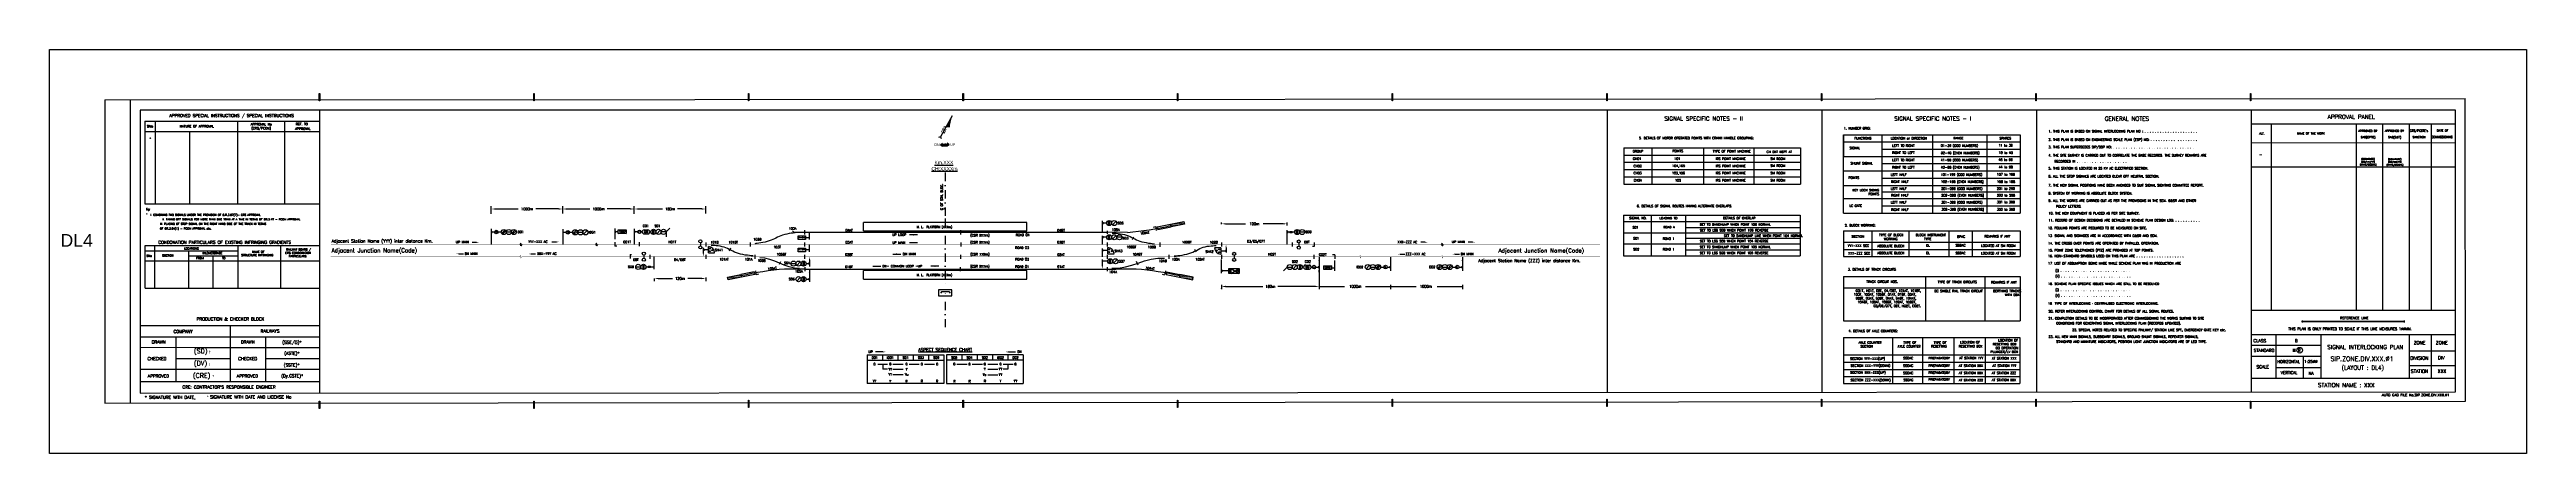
# Model space of a CAD drawing. Extents: x -19435 to 6205, y 191 to 8780.
# Drawn here: x -19435 to -17617, y 8484 to 8780 of the extents above; entities outside this region: 4.
import ezdxf
from ezdxf.enums import TextEntityAlignment as Align

# ---------------------------------------------------------------- set-up
doc = ezdxf.new("R2010")
doc.units = 0
doc.header["$LTSCALE"] = 0.5
doc.linetypes.add('DASHDOT', pattern=[25.4, 12.7, -6.35, 0, -6.35])
doc.linetypes.add('HIDDEN', pattern=[0.375, 0.25, -0.125])
doc.layers.get('0').update_dxf_attribs({"linetype": 'CONTINUOUS'})
doc.layers.get('DEFPOINTS').update_dxf_attribs({"linetype": 'CONTINUOUS'})
doc.layers.add('CHAINAGE', color=250, linetype='CONTINUOUS')
doc.layers.add('DIM', color=7, linetype='CONTINUOUS')
doc.styles.add('ARIAL', font='arial.ttf')
doc.styles.add('ROMANS', font='ROMANS.shx')
doc.dimstyles.get("Standard").update_dxf_attribs({"dimtxt": 0.18, "dimasz": 0.18, "dimexe": 0.18, "dimexo": 0.0625, "dimgap": 0.09, "dimtad": 0, "dimtih": 1, "dimtoh": 1, "dimdec": 4, "dimzin": 0, "dimdsep": 46, "dimtxsty": 'Standard', "dimcen": 0.09, "dimadec": 0, "dimazin": 0, "dimtfac": 1, "dimtdec": 4, "dimtofl": 0, "dimtmove": 0, "dimatfit": 3, "dimfxl": 1, "dimtolj": 1, "dimtzin": 0, "dimarcsym": 0})
pattern_1 = [(0, (0, 0), (0, 6.985), [5.08, -1.905]), (90, (0, 0), (-6.985, 4e-16), [5.08, -1.905])]
pattern_2 = [(0, (0, 361.862), (0, 6.985), [5.08, -1.905]), (90, (0, 361.862), (-6.985, 4e-16), [5.08, -1.905])]

# ---------------------------------------------------------------- blocks, each defined once
blk = doc.blocks.new('*D112')
at = {"color": 0, "lineweight": -2, "transparency": 16777216}
for p, q in [((-19058.6, 8661.2), (-19058.6, 8665.2)), ((-19055.6, 8663.2), (-19038.8, 8663.2)), ((-19009.1, 8663.2), (-19025.9, 8663.2)), ((-19006.1, 8660.4), (-19006.1, 8665.2))]:
    blk.add_line(p, q, dxfattribs=at)
at = {"color": 0, "transparency": 16777216}
for points in [[(-19055.6, 8663.7), (-19055.6, 8662.7), (-19058.6, 8663.2)], [(-19009.1, 8663.7), (-19009.1, 8662.7), (-19006.1, 8663.2)]]:
    blk.add_solid(points, dxfattribs=at)
at = {"layer": 'DEFPOINTS', "color": 0, "transparency": 16777216}
for p in [(-19058.6, 8660.2), (-19006.1, 8663.2), (-19006.1, 8659.4)]:
    blk.add_point(p, dxfattribs=at)
at = {"color": 0, "transparency": 16777216, "insert": (-19032.3, 8663.2), "char_height": 1.86, "attachment_point": 5, "style": 'ROMANS'}
blk.add_mtext('\\A1;1000m', dxfattribs=at)
blk = doc.blocks.new('*D118')
at = {"color": 0, "lineweight": -2, "transparency": 16777216}
for p, q in [((-19111.1, 8659.7), (-19111.1, 8665.2)), ((-19108.1, 8663.2), (-19091.3, 8663.2)), ((-19061.6, 8663.2), (-19078.4, 8663.2)), ((-19058.6, 8659.9), (-19058.6, 8665.2))]:
    blk.add_line(p, q, dxfattribs=at)
at = {"color": 0, "transparency": 16777216}
for points in [[(-19108.1, 8663.7), (-19108.1, 8662.7), (-19111.1, 8663.2)], [(-19061.6, 8663.7), (-19061.6, 8662.7), (-19058.6, 8663.2)]]:
    blk.add_solid(points, dxfattribs=at)
at = {"layer": 'DEFPOINTS', "color": 0, "transparency": 16777216}
for p in [(-19111.1, 8658.7), (-19058.6, 8663.2), (-19058.6, 8658.9)]:
    blk.add_point(p, dxfattribs=at)
at = {"color": 0, "transparency": 16777216, "insert": (-19084.8, 8663.2), "char_height": 1.86, "attachment_point": 5, "style": 'ROMANS'}
blk.add_mtext('\\A1;1000m', dxfattribs=at)
blk = doc.blocks.new('*D116')
at = {"color": 0, "lineweight": -2, "transparency": 16777216}
for p, q in [((-18575, 8604.6), (-18575, 8604.8)), ((-18572, 8606.3), (-18544.8, 8606.3)), ((-18506.4, 8606.3), (-18533.7, 8606.3)), ((-18503.4, 8615.3), (-18503.4, 8607.8))]:
    blk.add_line(p, q, dxfattribs=at)
at = {"color": 0, "transparency": 16777216}
for points in [[(-18572, 8606.8), (-18572, 8605.8), (-18575, 8606.3)], [(-18506.4, 8606.8), (-18506.4, 8605.8), (-18503.4, 8606.3)]]:
    blk.add_solid(points, dxfattribs=at)
at = {"layer": 'DEFPOINTS', "color": 0, "transparency": 16777216}
for p in [(-18575, 8613.6), (-18503.4, 8606.3), (-18503.4, 8606.3)]:
    blk.add_point(p, dxfattribs=at)
at = {"color": 0, "transparency": 16777216, "insert": (-18539.2, 8606.3), "char_height": 1.86, "attachment_point": 5, "style": 'ROMANS'}
blk.add_mtext('\\A1;180m', dxfattribs=at)
blk = doc.blocks.new('*D119')
at = {"color": 0, "lineweight": -2, "transparency": 16777216}
for p, q in [((-19006.1, 8659.7), (-19006.1, 8665.2)), ((-19003.1, 8663.2), (-18985.4, 8663.2)), ((-18956.6, 8663.2), (-18974.3, 8663.2)), ((-18953.6, 8659.9), (-18953.6, 8665.2))]:
    blk.add_line(p, q, dxfattribs=at)
at = {"color": 0, "transparency": 16777216}
for points in [[(-19003.1, 8663.7), (-19003.1, 8662.7), (-19006.1, 8663.2)], [(-18956.6, 8663.7), (-18956.6, 8662.7), (-18953.6, 8663.2)]]:
    blk.add_solid(points, dxfattribs=at)
at = {"layer": 'DEFPOINTS', "color": 0, "transparency": 16777216}
for p in [(-19006.1, 8658.7), (-18953.6, 8663.2), (-18953.6, 8658.9)]:
    blk.add_point(p, dxfattribs=at)
at = {"color": 0, "transparency": 16777216, "insert": (-18979.8, 8663.2), "char_height": 1.86, "attachment_point": 5, "style": 'ROMANS'}
blk.add_mtext('\\A1;180m', dxfattribs=at)
blk = doc.blocks.new('*D135')
at = {"color": 0, "lineweight": -2, "transparency": 16777216}
for p, q in [((-18991.4, 8612.1), (-18991.4, 8610.1)), ((-18988.4, 8612.1), (-18978, 8612.1)), ((-18956.6, 8612.1), (-18966.9, 8612.1)), ((-18953.6, 8612.8), (-18953.6, 8610.1))]:
    blk.add_line(p, q, dxfattribs=at)
at = {"color": 0, "transparency": 16777216}
for points in [[(-18988.4, 8612.6), (-18988.4, 8611.6), (-18991.4, 8612.1)], [(-18956.6, 8612.6), (-18956.6, 8611.6), (-18953.6, 8612.1)]]:
    blk.add_solid(points, dxfattribs=at)
at = {"layer": 'DEFPOINTS', "color": 0, "transparency": 16777216}
for p in [(-18991.4, 8613.1), (-18953.6, 8613.8), (-18953.6, 8612.1)]:
    blk.add_point(p, dxfattribs=at)
at = {"color": 0, "transparency": 16777216, "insert": (-18972.5, 8612.1), "char_height": 1.86, "attachment_point": 5, "style": 'ROMANS'}
blk.add_mtext('\\A1;120m', dxfattribs=at)
blk = doc.blocks.new('*D142')
at = {"color": 0, "lineweight": -2, "ltscale": 5, "transparency": 16777216}
for p, q in [((-18575, 8652), (-18575, 8653.3)), ((-18572, 8652.3), (-18557.5, 8652.3)), ((-18529.9, 8652.3), (-18544.4, 8652.3)), ((-18526.9, 8651), (-18526.9, 8653.3))]:
    blk.add_line(p, q, dxfattribs=at)
at = {"color": 0, "ltscale": 5, "transparency": 16777216}
for points in [[(-18572, 8652.8), (-18572, 8651.8), (-18575, 8652.3)], [(-18529.9, 8652.8), (-18529.9, 8651.8), (-18526.9, 8652.3)]]:
    blk.add_solid(points, dxfattribs=at)
at = {"layer": 'DEFPOINTS', "color": 0, "ltscale": 5, "transparency": 16777216}
for p in [(-18575, 8647), (-18526.9, 8652.3), (-18526.9, 8646)]:
    blk.add_point(p, dxfattribs=at)
at = {"color": 0, "ltscale": 5, "transparency": 16777216, "insert": (-18550.9, 8652.3), "char_height": 1.86, "attachment_point": 5, "style": 'ROMANS'}
blk.add_mtext('\\A1;120m', dxfattribs=at)
blk = doc.blocks.new('*D143')
at = {"color": 0, "lineweight": -2, "transparency": 16777216}
for p, q in [((-18575.1, 8604.6), (-18575.1, 8604.8)), ((-18572.1, 8606.3), (-18544.8, 8606.3)), ((-18506.4, 8606.3), (-18533.7, 8606.3)), ((-18503.4, 8615.3), (-18503.4, 8607.8))]:
    blk.add_line(p, q, dxfattribs=at)
at = {"color": 0, "transparency": 16777216}
for points in [[(-18572.1, 8606.8), (-18572.1, 8605.8), (-18575.1, 8606.3)], [(-18506.4, 8606.8), (-18506.4, 8605.8), (-18503.4, 8606.3)]]:
    blk.add_solid(points, dxfattribs=at)
at = {"layer": 'DEFPOINTS', "color": 0, "transparency": 16777216}
for p in [(-18575.1, 8613.6), (-18503.4, 8606.3), (-18503.4, 8606.3)]:
    blk.add_point(p, dxfattribs=at)
at = {"color": 0, "transparency": 16777216, "insert": (-18539.2, 8606.3), "char_height": 1.86, "attachment_point": 5, "style": 'ROMANS'}
blk.add_mtext('\\A1;180m', dxfattribs=at)

msp = doc.modelspace()

# ---------------------------------------------------------------- hatches: boundary and pattern name
h = msp.add_hatch(color=256)
h.dxf.hatch_style = 1
h.paths.add_polyline_path([(-19237.0345, 8748.0385), (-19237.3216, 8748.0385), (-19237.3216, 8742.614), (-19237.0345, 8742.614)])
h = msp.add_hatch(color=256)
h.dxf.hatch_style = 1
h.paths.add_polyline_path([(-19079.4917, 8748.0385), (-19079.7788, 8748.0385), (-19079.7788, 8742.614), (-19079.4917, 8742.614)])
h = msp.add_hatch(color=256)
h.dxf.hatch_style = 1
h.paths.add_polyline_path([(-18921.9776, 8748.0385), (-18922.2647, 8748.0385), (-18922.2647, 8742.614), (-18921.9776, 8742.614)])
h = msp.add_hatch(color=256)
h.dxf.hatch_style = 1
h.paths.add_polyline_path([(-18764.521, 8748.0385), (-18764.8081, 8748.0385), (-18764.8081, 8742.614), (-18764.521, 8742.614)])
h = msp.add_hatch(color=256)
h.dxf.hatch_style = 1
h.paths.add_polyline_path([(-18607.0253, 8748.0385), (-18607.3123, 8748.0385), (-18607.3123, 8742.614), (-18607.0253, 8742.614)])
h = msp.add_hatch(color=256)
h.dxf.hatch_style = 1
h.paths.add_polyline_path([(-18449.554, 8748.0385), (-18449.8411, 8748.0385), (-18449.8411, 8742.614), (-18449.554, 8742.614)])
h = msp.add_hatch(color=256)
h.dxf.hatch_style = 1
h.paths.add_polyline_path([(-18291.9218, 8748.0385), (-18292.2089, 8748.0385), (-18292.2089, 8742.614), (-18291.9218, 8742.614)])
h = msp.add_hatch(color=256)
h.dxf.hatch_style = 1
h.paths.add_polyline_path([(-18134.4337, 8748.0385), (-18134.7208, 8748.0385), (-18134.7208, 8742.614), (-18134.4337, 8742.614)])
h = msp.add_hatch(color=256)
h.dxf.hatch_style = 1
h.paths.add_polyline_path([(-17976.9677, 8748.0385), (-17977.2548, 8748.0385), (-17977.2548, 8742.614), (-17976.9677, 8742.614)])
h = msp.add_hatch(color=256)
h.dxf.hatch_style = 1
h.paths.add_polyline_path([(-17819.524, 8748.0385), (-17819.8111, 8748.0385), (-17819.8111, 8742.614), (-17819.524, 8742.614)])
h = msp.add_hatch(color=256)
h.dxf.hatch_style = 1
h.paths.add_polyline_path([(-18772.7986, 8731.7337), (-18777.2216, 8723.7367), (-18774.5402, 8723.8542)])
h = msp.add_hatch(color=256)
h.dxf.hatch_style = 1
h.paths.add_polyline_path([(-18779.8508, 8711.2195), (-18779.8508, 8711.6141), (-18781.1942, 8710.4384), (-18779.8508, 8709.2626), (-18779.8508, 8709.6572), (-18776.395, 8709.6572), (-18776.395, 8709.2626), (-18775.0516, 8710.4384), (-18776.395, 8711.6141), (-18776.395, 8711.2195)])
h = msp.add_hatch()
h.set_pattern_fill('DOTS', color=256, scale=4.8)
h.set_pattern_definition([(0, (-19201.87638, 8689.74495), (0.15, 0.3), [0, -0.3])])
h.paths.add_polyline_path([(-18612.3888, 8652.007), (-18611.988, 8650.0476), (-18602.1908, 8652.0517), (-18602.5916, 8654.0111)])
h = msp.add_hatch()
h.set_pattern_fill('DOTS', color=256, scale=4.8)
h.set_pattern_definition([(0, (-19379.35213, 8666.56423), (0.15, 0.3), [0, -0.3])])
h.paths.add_polyline_path([(-18927.4553, 8613.0879), (-18927.8561, 8615.0473), (-18937.6532, 8613.0432), (-18937.2524, 8611.0838)])
h = msp.add_hatch()
h.set_pattern_fill('DOTS', color=256, scale=4.8)
h.set_pattern_definition([(0, (-19195.44547, 8716.7443), (0.15, 0.3), [0, -0.3])])
h.paths.add_polyline_path([(-18605.9579, 8613.1002), (-18605.5571, 8615.0597), (-18595.7599, 8613.0556), (-18596.1607, 8611.0962)])
h = msp.add_hatch(color=256)
h.dxf.hatch_style = 1
h.paths.add_polyline_path([(-17706.8453, 8580.7956), (-17781.8325, 8580.7956), (-17781.8325, 8580.3849), (-17706.8453, 8580.3849)])
h = msp.add_hatch(color=256)
h.dxf.hatch_style = 1
h.paths.add_polyline_path([(-19237.0345, 8521.9553), (-19237.3216, 8521.9553), (-19237.3216, 8516.5308), (-19237.0345, 8516.5308)])
h = msp.add_hatch(color=256)
h.dxf.hatch_style = 1
h.paths.add_polyline_path([(-19079.4917, 8521.9553), (-19079.7788, 8521.9553), (-19079.7788, 8516.5308), (-19079.4917, 8516.5308)])
h = msp.add_hatch(color=256)
h.dxf.hatch_style = 1
h.paths.add_polyline_path([(-18921.9776, 8522.7053), (-18922.2647, 8522.7053), (-18922.2647, 8517.2808), (-18921.9776, 8517.2808)])
h = msp.add_hatch(color=256)
h.dxf.hatch_style = 1
h.paths.add_polyline_path([(-18764.521, 8522.7053), (-18764.8081, 8522.7053), (-18764.8081, 8517.2808), (-18764.521, 8517.2808)])
h = msp.add_hatch(color=256)
h.dxf.hatch_style = 1
h.paths.add_polyline_path([(-18607.0253, 8522.7053), (-18607.3123, 8522.7053), (-18607.3123, 8517.2808), (-18607.0253, 8517.2808)])
h = msp.add_hatch(color=256)
h.dxf.hatch_style = 1
h.paths.add_polyline_path([(-18449.554, 8523.4553), (-18449.8411, 8523.4553), (-18449.8411, 8518.0308), (-18449.554, 8518.0308)])
h = msp.add_hatch(color=256)
h.dxf.hatch_style = 1
h.paths.add_polyline_path([(-18291.9218, 8523.4553), (-18292.2089, 8523.4553), (-18292.2089, 8518.0308), (-18291.9218, 8518.0308)])
h = msp.add_hatch(color=256)
h.dxf.hatch_style = 1
h.paths.add_polyline_path([(-18134.4337, 8523.4553), (-18134.7208, 8523.4553), (-18134.7208, 8518.0308), (-18134.4337, 8518.0308)])
h = msp.add_hatch(color=256)
h.dxf.hatch_style = 1
h.paths.add_polyline_path([(-17976.9677, 8523.4553), (-17977.2548, 8523.4553), (-17977.2548, 8518.0308), (-17976.9677, 8518.0308)])
h = msp.add_hatch(color=256)
h.dxf.hatch_style = 1
h.paths.add_polyline_path([(-17819.524, 8521.9553), (-17819.8111, 8521.9553), (-17819.8111, 8516.5308), (-17819.524, 8516.5308)])
h = msp.add_hatch()
h.set_pattern_fill('ANGLE', color=256)
h.set_pattern_definition(pattern_2)
h.paths.add_polyline_path([(5446.0458, 588.1185, 1), (5446.3207, 588.1185, 1)])
h.paths.add_polyline_path([(5448.4858, 587.025, 1), (5448.7606, 587.025, 1)])
h.paths.add_polyline_path([(5446.0458, 585.987, 1), (5446.3207, 585.987, 1)])
h.paths.add_polyline_path([(5443.5783, 587.025, 1), (5443.8532, 587.025, 1)])
h = msp.add_hatch()
h.set_pattern_fill('ANGLE', color=256)
h.set_pattern_definition(pattern_2)
h.paths.add_polyline_path([(6202.9655, 555.0175, 1), (6202.6907, 555.0175, 1)])
h.paths.add_polyline_path([(6205.433, 553.9795, 1), (6205.1582, 553.9795, 1)])
h.paths.add_polyline_path([(6202.6907, 552.886, 1), (6202.9655, 552.886, 1)])
h.paths.add_polyline_path([(6200.5256, 553.9795, 1), (6200.2507, 553.9795, 1)])
h = msp.add_hatch()
h.set_pattern_fill('ANGLE', color=256)
h.set_pattern_definition(pattern_1)
h.paths.add_polyline_path([(5446.0458, 226.2564, 1), (5446.3207, 226.2564, 1)])
h.paths.add_polyline_path([(5448.4858, 225.1629, 1), (5448.7606, 225.1629, 1)])
h.paths.add_polyline_path([(5446.0458, 224.1249, 1), (5446.3207, 224.1249, 1)])
h.paths.add_polyline_path([(5443.5783, 225.1629, 1), (5443.8532, 225.1629, 1)])
h = msp.add_hatch()
h.set_pattern_fill('ANGLE', color=256)
h.set_pattern_definition(pattern_1)
h.paths.add_polyline_path([(6202.9655, 193.1555, 1), (6202.6907, 193.1555, 1)])
h.paths.add_polyline_path([(6205.433, 192.1175, 1), (6205.1582, 192.1175, 1)])
h.paths.add_polyline_path([(6202.6907, 191.024, 1), (6202.9655, 191.024, 1)])
h.paths.add_polyline_path([(6200.5256, 192.1175, 1), (6200.2507, 192.1175, 1)])

# ---------------------------------------------------------------- linework, layer by layer
for p, q in [((-19394.8511, 8743.4574), (-17662.1127, 8744.3604)), ((-19394.8511, 8743.4574), (-19394.8511, 8520.4785)), ((-17669.1788, 8735.7274), (-19368.7605, 8735.7274)), ((-19368.7605, 8735.7274), (-19368.7605, 8527.977)), ((-19365.4063, 8727.7492), (-19237.1741, 8727.7492)), ((-19365.4063, 8727.7492), (-19365.4063, 8666.9506)), ((-19357.9063, 8727.7492), (-19357.9063, 8666.9506)), ((-19297.3109, 8727.7492), (-19297.3109, 8666.9506)), ((-19262.9712, 8727.7492), (-19262.9712, 8666.9506)), ((-19237.1741, 8735.7274), (-19237.1741, 8527.8617)), ((-18772.7986, 8731.7337), (-18781.3674, 8716.2409)), ((-18291.8973, 8735.7274), (-18291.8973, 8528.6175)), ((-18291.8973, 8735.7274), (-18291.8973, 8528.6175)), ((-18134.3932, 8735.7274), (-18134.3932, 8528.6172)), ((-18134.3932, 8735.7274), (-18134.3932, 8528.6172)), ((-17976.8391, 8735.7274), (-17976.8391, 8528.6989)), ((-17976.8391, 8735.7274), (-17976.8391, 8528.6989)), ((-17819.1655, 8735.7274), (-17819.1655, 8528.7808)), ((-17669.1788, 8528.8878), (-17669.1788, 8735.7274)), ((-17669.1788, 8528.8639), (-17669.1788, 8735.7274)), ((-17661.9968, 8521.9553), (-17662.1127, 8744.3604)), ((-19365.4063, 8720.2492), (-19237.1741, 8720.2492)), ((-19365.4063, 8720.2492), (-19362.4537, 8720.2492)), ((-19332.6979, 8720.2492), (-19332.6979, 8666.9506)), ((-18781.3674, 8716.2409), (-18782.681, 8715.7827)), ((-18781.3674, 8716.2409), (-18780.8933, 8714.933)), ((-18778.9407, 8723.6614), (-18774.5402, 8723.8542)), ((-18118.4865, 8717.8022), (-17988.8347, 8717.8022)), ((-18118.4865, 8660.1715), (-18118.4865, 8717.8022)), ((-18118.4865, 8717.8022), (-18118.4865, 8701.8412)), ((-18118.4238, 8712.4819), (-17988.8347, 8712.4819)), ((-18090.3092, 8717.8022), (-18090.3092, 8660.1715)), ((-18053.0298, 8717.8022), (-18053.0298, 8660.1715)), ((-18053.0298, 8717.6183), (-18053.0298, 8701.6574)), ((-18013.1854, 8717.7989), (-18013.1854, 8660.1715)), ((-17988.8347, 8717.8022), (-17988.8347, 8660.1715)), ((-17819.3189, 8725.7824), (-17669.3322, 8725.7824)), ((-17819.3189, 8711.9376), (-17669.3322, 8711.8023)), ((-17804.5703, 8725.7824), (-17804.5703, 8588.8134)), ((-17760.7743, 8725.7824), (-17718.4478, 8725.7824)), ((-17742.1829, 8725.7824), (-17742.1829, 8588.8149)), ((-17722.7654, 8725.7824), (-17722.7654, 8588.8149)), ((-17703.1531, 8725.7824), (-17703.1531, 8588.815)), ((-17687.0026, 8725.7824), (-17687.0026, 8588.815)), ((-18279.7412, 8708.1507), (-18150.0688, 8708.1507)), ((-18279.7412, 8708.1507), (-18279.7412, 8681.505)), ((-18279.7412, 8702.8304), (-18185.9897, 8702.8304)), ((-18279.7412, 8702.8304), (-18150.0688, 8702.8304)), ((-18279.7412, 8697.5101), (-18150.0688, 8697.5101)), ((-18279.7412, 8692.1898), (-18150.0688, 8692.1898)), ((-18259.261, 8708.1507), (-18259.261, 8681.505)), ((-18221.1681, 8708.1507), (-18221.1681, 8681.505)), ((-18184.2114, 8708.1507), (-18184.2114, 8681.505)), ((-18150.0688, 8708.1507), (-18150.0688, 8681.505)), ((-18118.4865, 8691.2006), (-17988.8347, 8691.2006)), ((-18118.4238, 8701.8412), (-17988.8347, 8701.8412)), ((-18090.3092, 8707.1615), (-17988.8347, 8707.1615)), ((-18090.3092, 8696.5209), (-17988.8347, 8696.5209)), ((-17819.3189, 8694.184), (-17669.3322, 8694.184)), ((-17760.7743, 8694.184), (-17718.4478, 8694.184)), ((-17718.4478, 8694.184), (-17669.3322, 8694.184)), ((-18279.7412, 8686.8253), (-18185.9897, 8686.8253)), ((-18279.7412, 8686.8253), (-18150.0688, 8686.8253)), ((-18279.7412, 8681.505), (-18150.0688, 8681.505)), ((-18118.4865, 8680.56), (-17988.8347, 8680.56)), ((-18090.3092, 8685.8803), (-17988.8347, 8685.8803)), ((-17988.8347, 8675.686), (-18090.3092, 8675.686)), ((-19365.4063, 8666.9506), (-19237.1741, 8666.9506)), ((-18658.0046, 8651.0283), (-18658.0046, 8654.6687)), ((-18657.1046, 8651.0283), (-18657.1046, 8654.6687)), ((-18280.0133, 8658.6244), (-18280.0133, 8628.7486)), ((-18280.0133, 8658.6244), (-18150.3409, 8658.6244)), ((-18259.5331, 8658.6244), (-18259.5331, 8628.7486)), ((-18234.4687, 8658.6244), (-18234.4687, 8628.7486)), ((-18150.3409, 8658.6244), (-18150.3409, 8628.7486)), ((-18118.4865, 8670.8121), (-17988.8347, 8670.8121)), ((-18118.4865, 8660.1715), (-17988.8347, 8660.1715)), ((-18090.3092, 8665.4918), (-17988.8347, 8665.4918)), ((-19121.8327, 8638.6379), (-19125.2077, 8638.6379)), ((-19111.0979, 8648.5167), (-19111.0979, 8637.2667)), ((-19110.9308, 8647.0134), (-19110.9308, 8645.5134)), ((-19108.6808, 8646.2634), (-19110.9308, 8646.2634)), ((-19103.8058, 8646.2634), (-19106.0558, 8646.2634)), ((-19103.5361, 8645.2945), (-19100.962, 8647.8687)), ((-19102.8997, 8644.6581), (-19100.3256, 8647.2323)), ((-19096.3058, 8646.2634), (-19100.0558, 8646.2634)), ((-19096.0361, 8645.2945), (-19093.462, 8647.8687)), ((-19095.3997, 8644.6581), (-19092.8256, 8647.2323)), ((-19089.4438, 8638.0707), (-19090.2065, 8637.0537)), ((-19089.4438, 8636.0104), (-19089.4438, 8638.0707)), ((-19089.4438, 8636.0366), (-19089.4438, 8638.0707)), ((-19089.4438, 8636.0366), (-19088.681, 8637.0537)), ((-19088.681, 8637.0537), (-19089.4438, 8636.0366)), ((-19066.5192, 8639.0188), (-19063.1442, 8639.0188)), ((-19058.5979, 8648.3037), (-19058.5979, 8637.0537)), ((-19058.4308, 8646.8004), (-19058.4308, 8645.3004)), ((-19056.1808, 8646.0504), (-19058.4308, 8646.0504)), ((-19051.3058, 8646.0504), (-19053.5558, 8646.0504)), ((-19051.0361, 8645.0815), (-19048.462, 8647.6557)), ((-19050.3997, 8644.4451), (-19047.8256, 8647.0193)), ((-19043.8058, 8646.0504), (-19047.5558, 8646.0504)), ((-19033.9073, 8638.0707), (-19034.67, 8637.0537)), ((-19033.9073, 8636.0104), (-19033.9073, 8638.0707)), ((-19033.9073, 8636.0366), (-19033.9073, 8638.0707)), ((-19033.9073, 8636.0366), (-19033.1446, 8637.0537)), ((-19033.1446, 8637.0537), (-19033.9073, 8636.0366)), ((-19020.3479, 8638.8973), (-19020.3479, 8635.8973)), ((-19020.3479, 8638.8973), (-19020.3479, 8635.8973)), ((-19020.2725, 8648.7627), (-19020.2725, 8641.0963)), ((-19020.1226, 8647.2145), (-19020.1226, 8645.7145)), ((-19017.7968, 8646.4645), (-19020.1226, 8646.4698)), ((-19017.7852, 8647.7877), (-19012.1039, 8645.1354)), ((-19017.7304, 8645.1626), (-19012.1574, 8647.7265)), ((-19006.0979, 8648.6473), (-19006.0979, 8637.3973)), ((-19005.9308, 8647.1441), (-19005.9308, 8645.6441)), ((-19003.6808, 8646.3941), (-19005.9308, 8646.3941)), ((-19002.6104, 8638.8973), (-19002.6104, 8635.8973)), ((-19000.2659, 8646.3941), (-19001.0558, 8646.3941)), ((-18998.9102, 8644.9157), (-18996.0229, 8644.9153)), ((-18998.9013, 8647.8907), (-18996.014, 8647.8903)), ((-18998.2074, 8645.6312), (-18996.7224, 8647.1161)), ((-18993.9308, 8646.3941), (-18994.6403, 8646.3941)), ((-18992.5058, 8644.5739), (-18992.5058, 8648.2143)), ((-18991.6058, 8644.5739), (-18991.6058, 8648.2143)), ((-18986.98, 8647.7199), (-18989.6317, 8645.0682)), ((-18982.6808, 8646.3941), (-18986.4308, 8646.3941)), ((-18982.6808, 8646.394), (-18980.0292, 8649.0457)), ((-18982.6252, 8646.394), (-18982.6231, 8642.644)), ((-18957.5823, 8638.3093), (-18957.5823, 8636.0593)), ((-18953.5979, 8638.6342), (-18953.5979, 8635.6342)), ((-18953.5979, 8638.5354), (-18953.5979, 8635.5354)), ((-18920.9514, 8638.6093), (-18920.9514, 8635.6093)), ((-18881.1839, 8647.5523), (-18881.1839, 8644.5523)), ((-18881.1837, 8638.5209), (-18881.1837, 8635.5209)), ((-18877.6924, 8642.0504), (-18880.3871, 8642.0504)), ((-18877.6924, 8642.8004), (-18877.6924, 8641.3004)), ((-18766.5153, 8647.5719), (-18766.5153, 8644.5719)), ((-18766.4977, 8638.6785), (-18766.4977, 8635.6785)), ((-18662.2573, 8643.1476), (-18662.2573, 8641.6476)), ((-18659.4026, 8642.3976), (-18662.2573, 8642.3976)), ((-18662.1816, 8653.5985), (-18662.1816, 8652.0985)), ((-18659.4296, 8652.8485), (-18662.1816, 8652.8485)), ((-18659.0617, 8638.5537), (-18659.0617, 8635.5537)), ((-18659.0238, 8647.1787), (-18659.0238, 8644.9287)), ((-18644.1281, 8646.04), (-18659.0238, 8646.0537)), ((-18657.9776, 8640.5774), (-18657.9776, 8644.2178)), ((-18657.0776, 8640.5774), (-18657.0776, 8644.2178)), ((-18652.48, 8654.1755), (-18655.1292, 8651.5214)), ((-18652.4529, 8643.7247), (-18655.1022, 8641.0706)), ((-18648.1526, 8642.3976), (-18651.9026, 8642.3959)), ((-18640.3377, 8640.7617), (-18639.2834, 8642.8053)), ((-18622.6719, 8647.2832), (-18623.2424, 8650.2284)), ((-18620.3549, 8638.5161), (-18620.3549, 8635.5161)), ((-18575.0219, 8638.5537), (-18575.0219, 8635.5537)), ((-18526.7015, 8647.0134), (-18526.7015, 8645.5134)), ((-18521.4515, 8646.2634), (-18526.7015, 8646.2634)), ((-18523.2798, 8638.6412), (-18523.2798, 8635.6412)), ((-18520.0265, 8644.4432), (-18520.0265, 8648.0836)), ((-18519.1265, 8644.4432), (-18519.1265, 8648.0836)), ((-18518.3298, 8638.1787), (-18518.3298, 8635.9287)), ((-18513.9515, 8646.2634), (-18517.7015, 8646.2634)), ((-18506.9071, 8638.5991), (-18506.9071, 8635.5991)), ((-18425.4303, 8638.7644), (-18428.8053, 8638.7644)), ((-18413.0367, 8638.0707), (-18413.7995, 8637.0537)), ((-18413.0367, 8636.0104), (-18413.0367, 8638.0707)), ((-18413.0367, 8636.0366), (-18413.0367, 8638.0707)), ((-18413.0367, 8636.0366), (-18412.274, 8637.0537)), ((-18412.274, 8637.0537), (-18413.0367, 8636.0366)), ((-18390.7154, 8638.8496), (-18394.0904, 8638.8496)), ((-18280.0133, 8654.0483), (-18150.3409, 8654.0483)), ((-18280.0133, 8645.578), (-18150.3409, 8645.578)), ((-18280.0133, 8637.612), (-18186.2618, 8637.612)), ((-18280.0133, 8637.612), (-18150.3409, 8637.612)), ((-18234.4687, 8649.6062), (-18150.3409, 8649.6062)), ((-18234.4687, 8641.6703), (-18150.3409, 8641.6703)), ((-18118.4771, 8647.1295), (-18118.4771, 8628.1735)), ((-18118.4771, 8647.1295), (-17988.8047, 8647.1295)), ((-18118.4771, 8638.8142), (-17988.8047, 8638.8142)), ((-18097.7264, 8647.1295), (-18097.7264, 8628.1735)), ((-18070.5063, 8647.1295), (-18070.5063, 8628.1735)), ((-18041.1169, 8647.1295), (-18041.1169, 8628.1735)), ((-18023.9131, 8647.1295), (-18023.9131, 8628.1735)), ((-17988.8047, 8647.1295), (-17988.8047, 8628.1735)), ((-19365.1636, 8605.1317), (-19365.1636, 8636.2688)), ((-19365.1636, 8636.2688), (-19237.1741, 8636.2688)), ((-19365.1628, 8625.0188), (-19237.1741, 8625.0188)), ((-19365.1152, 8632.5188), (-19297.1114, 8632.5188)), ((-19358.2992, 8636.2688), (-19358.2992, 8605.1317)), ((-19333.3573, 8632.5188), (-19333.3573, 8605.1317)), ((-19333.3573, 8628.7688), (-19297.1114, 8628.7688)), ((-19315.349, 8628.7688), (-19315.349, 8605.1317)), ((-19297.1114, 8636.2688), (-19297.1114, 8605.1317)), ((-19265.7072, 8636.2688), (-19265.7072, 8605.1317)), ((-19134.8457, 8630.2509), (-19131.4707, 8630.2509)), ((-19081.8629, 8630.1684), (-19078.4879, 8630.1684)), ((-19018.8479, 8635.8973), (-19020.3479, 8635.8973)), ((-19018.8479, 8635.8973), (-19020.3479, 8635.8973)), ((-19009.1715, 8629.8538), (-19009.1715, 8626.8538)), ((-19009.1686, 8629.8525), (-19009.1686, 8626.8525)), ((-19005.0639, 8620.664), (-19001.3139, 8620.664)), ((-18999.8889, 8622.4842), (-18999.8889, 8618.8438)), ((-18999.1027, 8629.3093), (-18999.1027, 8627.0593)), ((-18998.9889, 8622.4842), (-18998.9889, 8618.8438)), ((-18997.5639, 8620.664), (-18991.5639, 8620.6586)), ((-18994.697, 8629.5537), (-18994.697, 8626.5537)), ((-18991.5639, 8619.914), (-18991.5639, 8621.414)), ((-18991.3968, 8618.9784), (-18991.3968, 8628.1833)), ((-18955.3979, 8630.4343), (-18955.3979, 8634.6392)), ((-18955.3979, 8630.4343), (-18955.3979, 8630.9285)), ((-18954.9761, 8634.0262), (-18954.9761, 8632.5262)), ((-18951.6898, 8633.2762), (-18954.9761, 8633.2816)), ((-18953.5979, 8629.5537), (-18953.5979, 8626.5537)), ((-18951.6898, 8631.0262), (-18951.6898, 8635.5262)), ((-18951.6898, 8631.0262), (-18947.1898, 8631.0262)), ((-18935.4399, 8634.3175), (-18936.4942, 8632.2739)), ((-18917.609, 8629.5537), (-18917.609, 8626.5537)), ((-18898.6931, 8624.345), (-18899.7474, 8622.3014)), ((-18880.8202, 8619.0412), (-18895.7159, 8619.0549)), ((-18891.1704, 8623.0745), (-18887.4204, 8623.0762)), ((-18886.87, 8621.7475), (-18884.2208, 8624.4016)), ((-18882.2454, 8624.8947), (-18882.2454, 8621.2543)), ((-18881.3454, 8624.8947), (-18881.3454, 8621.2543)), ((-18881.1982, 8629.5537), (-18881.1982, 8626.5537)), ((-18880.8202, 8620.5412), (-18880.8202, 8617.5412)), ((-18877.6973, 8633.0859), (-18880.3919, 8633.0859)), ((-18879.9204, 8623.0745), (-18877.7212, 8623.0745)), ((-18877.7212, 8622.3245), (-18877.7212, 8623.8245)), ((-18877.7212, 8622.3245), (-18877.7212, 8623.8245)), ((-18877.6973, 8633.8359), (-18877.6973, 8632.3359)), ((-18877.5239, 8625.6572), (-18877.5239, 8620.9426)), ((-18766.8903, 8620.5493), (-18766.8903, 8617.5493)), ((-18766.6877, 8629.4579), (-18766.6877, 8626.4579)), ((-18662.3238, 8621.9122), (-18662.3238, 8625.992)), ((-18659.0238, 8629.4672), (-18659.0238, 8626.4672)), ((-18659.0238, 8620.5536), (-18659.0238, 8617.5536)), ((-18657.1531, 8622.9888), (-18657.1531, 8626.6292)), ((-18656.2531, 8622.9888), (-18656.2531, 8626.6292)), ((-18651.6285, 8626.136), (-18654.2778, 8623.482)), ((-18637.6972, 8619.0673), (-18652.5929, 8619.0536)), ((-18636.1469, 8622.0133), (-18637.3784, 8624.5073)), ((-18613.7159, 8629.5537), (-18613.7159, 8626.5537)), ((-18593.6273, 8631.5599), (-18594.5746, 8633.4783)), ((-18575.0219, 8629.5537), (-18575.0219, 8626.5537)), ((-18575.0219, 8616.0282), (-18575.0219, 8626.0986)), ((-18569.5973, 8619.5296), (-18569.5973, 8615.7796)), ((-18568.2795, 8615.7796), (-18562.1048, 8619.5296)), ((-18568.2795, 8619.5296), (-18562.1048, 8615.7796)), ((-18568.2795, 8619.5296), (-18568.2795, 8615.7796)), ((-18565.7316, 8629.1787), (-18565.7316, 8626.9287)), ((-18529.4746, 8617.8705), (-18526.8229, 8620.5221)), ((-18526.8229, 8620.5221), (-18523.0729, 8620.5221)), ((-18522.5238, 8619.1963), (-18519.8721, 8621.8479)), ((-18517.8979, 8622.3423), (-18517.8979, 8618.7019)), ((-18516.9979, 8622.3423), (-18516.9979, 8618.7019)), ((-18515.5729, 8620.5221), (-18514.7962, 8620.5221)), ((-18513.4373, 8619.0335), (-18510.55, 8619.0331)), ((-18513.4324, 8622.0091), (-18510.5452, 8622.0087)), ((-18512.7594, 8619.768), (-18511.2745, 8621.2529)), ((-18509.1723, 8620.5221), (-18508.4479, 8620.5221)), ((-18507.3059, 8629.5537), (-18507.3059, 8626.5537)), ((-18505.8229, 8620.5221), (-18503.5729, 8620.5221)), ((-18503.5729, 8619.7721), (-18503.5729, 8621.2721)), ((-18503.4059, 8616.7957), (-18503.4059, 8618.2957)), ((-18494.26, 8618.74), (-18499.9412, 8621.3923)), ((-18494.3147, 8621.3651), (-18499.8878, 8618.8012)), ((-18494.2483, 8620.0632), (-18491.9225, 8620.0579)), ((-18491.9225, 8619.3132), (-18491.9225, 8620.8132)), ((-18491.8431, 8629.5537), (-18491.8431, 8626.5537)), ((-18491.7727, 8617.765), (-18491.7727, 8625.4314)), ((-18468.951, 8619.1963), (-18466.2994, 8621.8479)), ((-18465.7502, 8620.5221), (-18462.0002, 8620.5221)), ((-18459.5935, 8622.3207), (-18461.4346, 8619.1802)), ((-18458.8171, 8621.8655), (-18460.6582, 8618.725)), ((-18458.2502, 8620.5221), (-18456.0002, 8620.5221)), ((-18453.3752, 8620.5221), (-18451.1252, 8620.5221)), ((-18451.1252, 8619.7721), (-18451.1252, 8621.2721)), ((-18443.8042, 8630.0267), (-18440.4292, 8630.0267)), ((-18413.9505, 8622.1274), (-18416.5246, 8619.5532)), ((-18413.3141, 8621.491), (-18415.8882, 8618.9168)), ((-18413.0444, 8620.5221), (-18409.2944, 8620.5221)), ((-18406.4505, 8622.1274), (-18409.0246, 8619.5532)), ((-18405.8141, 8621.491), (-18408.3882, 8618.9168)), ((-18405.5444, 8620.5221), (-18403.2944, 8620.5221)), ((-18403.8041, 8630.0489), (-18400.4291, 8630.0489)), ((-18400.6694, 8620.5221), (-18398.4194, 8620.5221)), ((-18398.4194, 8619.7721), (-18398.4194, 8621.2721)), ((-18280.0133, 8628.7486), (-18150.3409, 8628.7486)), ((-18234.4687, 8633.1803), (-18150.3409, 8633.1803)), ((-18118.4771, 8633.4939), (-18024.7255, 8633.4939)), ((-18118.4771, 8633.4939), (-17988.8047, 8633.4939)), ((-18118.4771, 8628.1735), (-17988.8047, 8628.1735)), ((-19365.1605, 8605.1317), (-19237.1741, 8605.1317)), ((-18917.1722, 8617.8117), (-18916.6016, 8614.8664)), ((-18886.8715, 8610.2911), (-18884.2223, 8612.9452)), ((-18882.2469, 8613.4383), (-18882.2469, 8609.7979)), ((-18881.3469, 8613.4383), (-18881.3469, 8609.7979)), ((-18879.9219, 8611.6181), (-18877.7227, 8611.6181)), ((-18877.7227, 8610.8681), (-18877.7227, 8612.3681)), ((-18780.3754, 8602.6636), (-18781.4145, 8601.4501)), ((-18780.3914, 8602.6636), (-18775.2441, 8602.6636)), ((-18775.2601, 8602.6636), (-18774.221, 8601.4501)), ((-18616.241, 8617.8241), (-18616.8115, 8614.8788)), ((-18575.0219, 8607.4598), (-18575.0219, 8604.1799)), ((-18569.6048, 8617.6546), (-18574.8548, 8617.6546)), ((-18503.4059, 8607.4598), (-18503.4059, 8604.1799)), ((-18502.9754, 8606.3173), (-18484.6758, 8606.3173)), ((-18469.2578, 8606.3173), (-18450.9581, 8606.3173)), ((-18450.9403, 8607.4568), (-18450.9403, 8604.1769)), ((-18450.5276, 8606.3173), (-18432.228, 8606.3173)), ((-18416.81, 8606.3173), (-18398.5104, 8606.3173)), ((-18398.2166, 8607.4598), (-18398.2166, 8604.1799)), ((-18118.4762, 8613.7018), (-18118.4762, 8581.1123)), ((-18118.4762, 8613.7018), (-17988.8038, 8613.7018)), ((-18118.4762, 8605.3865), (-17988.8038, 8605.3865)), ((-18058.2642, 8613.7018), (-18058.2642, 8581.1123)), ((-18014.6238, 8613.7018), (-18014.6238, 8581.1123)), ((-17988.8038, 8613.7018), (-17988.8038, 8581.1123)), ((-19368.7434, 8585.8268), (-19368.7481, 8527.9774)), ((-17819.1539, 8588.8147), (-17669.1672, 8588.8151)), ((-19328.5623, 8569.1175), (-19368.7064, 8569.1202)), ((-19328.5623, 8577.37), (-19368.706, 8577.3727)), ((-19342.3941, 8536.2437), (-19342.3939, 8569.1189)), ((-19237.1741, 8569.1113), (-19328.5626, 8569.1175)), ((-19237.1741, 8577.3638), (-19328.5623, 8577.37)), ((-19302.8272, 8577.37), (-19302.8272, 8536.2424)), ((-19276.5303, 8536.241), (-19276.5301, 8569.1162)), ((-18118.4762, 8581.1123), (-17988.8038, 8581.1123)), ((-18118.4064, 8568.6853), (-18118.4064, 8534.8986)), ((-18118.4064, 8568.6853), (-17988.9148, 8568.6853)), ((-18082.3973, 8568.6853), (-18082.3973, 8534.8986)), ((-18060.5051, 8568.6853), (-18060.5051, 8534.8986)), ((-18037.5143, 8568.6853), (-18037.5143, 8534.8986)), ((-18014.4822, 8568.6853), (-18014.4822, 8534.8986)), ((-17988.9148, 8568.6853), (-17988.9148, 8534.8986)), ((-17819.1655, 8570.9054), (-17669.1788, 8570.9054)), ((-17800.8575, 8538.861), (-17800.8575, 8570.9054)), ((-17781.8326, 8581.3632), (-17781.8326, 8579.8522)), ((-17768.098, 8570.9054), (-17768.0978, 8538.861)), ((-17706.8406, 8581.3632), (-17706.8406, 8579.8522)), ((-17703.1646, 8570.9054), (-17703.1642, 8538.861)), ((-17703.1646, 8570.9054), (-17703.1642, 8538.861)), ((-17703.1646, 8570.9054), (-17703.1646, 8538.861)), ((-17687.0141, 8570.9054), (-17687.0141, 8538.861)), ((-19328.5623, 8561.305), (-19368.7067, 8561.3077)), ((-19302.8272, 8553.1278), (-19342.394, 8553.1288)), ((-19237.1741, 8561.2988), (-19328.5629, 8561.305)), ((-19318.4161, 8552.954), (-19318.4171, 8552.954)), ((-19237.1741, 8553.1215), (-19276.5302, 8553.1241)), ((-18835.029, 8555.9305), (-18778.779, 8555.9305)), ((-18835.029, 8555.9305), (-18835.029, 8534.9875)), ((-18835.029, 8552.1805), (-18778.779, 8552.1805)), ((-18823.7, 8558.1787), (-18828.95, 8558.1787)), ((-18827.3848, 8549.2657), (-18820.1054, 8549.2657)), ((-18823.779, 8555.9305), (-18823.779, 8552.1805)), ((-18823.6348, 8549.2657), (-18823.6348, 8545.5786)), ((-18820.0993, 8545.5786), (-18823.6348, 8545.5786)), ((-18816.279, 8549.2657), (-18808.779, 8549.2657)), ((-18812.529, 8555.9305), (-18812.529, 8552.1805)), ((-18804.3606, 8549.2657), (-18796.8606, 8549.2657)), ((-18801.279, 8555.9305), (-18801.279, 8552.1805)), ((-18793.1106, 8549.2657), (-18785.6106, 8549.2657)), ((-18790.029, 8555.9305), (-18790.029, 8552.1805)), ((-18778.779, 8555.9305), (-18778.779, 8534.9875)), ((-18776.904, 8555.9305), (-18776.904, 8535.0401)), ((-18720.6437, 8555.9305), (-18776.904, 8555.9305)), ((-18720.6454, 8552.1805), (-18776.904, 8552.1805)), ((-18769.3221, 8549.2657), (-18761.8221, 8549.2657)), ((-18765.654, 8555.9305), (-18765.654, 8552.1805)), ((-18758.0721, 8549.2657), (-18750.5721, 8549.2657)), ((-18754.404, 8555.9305), (-18754.404, 8552.1805)), ((-18746.5927, 8549.2657), (-18739.3221, 8549.2657)), ((-18746.5579, 8545.563), (-18739.3221, 8545.563)), ((-18743.154, 8555.9305), (-18743.154, 8552.1805)), ((-18739.0715, 8545.563), (-18739.0579, 8545.563)), ((-18735.3575, 8549.2657), (-18728.0721, 8549.2657)), ((-18731.8221, 8545.5786), (-18735.3575, 8545.5786)), ((-18731.904, 8555.9305), (-18731.904, 8552.1805)), ((-18731.904, 8555.5555), (-18731.904, 8552.1805)), ((-18731.8221, 8549.2657), (-18731.8221, 8545.5786)), ((-18731.4656, 8558.1787), (-18726.2156, 8558.1787)), ((-18720.6437, 8555.9305), (-18720.653, 8535.0401)), ((-18118.4064, 8555.9769), (-17988.9148, 8555.9769)), ((-18118.4064, 8550.6566), (-18027.5304, 8550.6566)), ((-18118.4064, 8550.6566), (-17988.9148, 8550.6566)), ((-17819.1655, 8563.0586), (-17768.098, 8563.0572)), ((-17819.1655, 8554.9632), (-17768.098, 8554.9618)), ((-17800.8575, 8546.8081), (-17768.0979, 8546.8081)), ((-17780.999, 8554.9621), (-17780.999, 8538.861)), ((-17703.1646, 8559.0572), (-17669.1788, 8559.0572)), ((-17703.1646, 8548.2384), (-17669.1788, 8548.2384)), ((-19368.7481, 8527.9774), (-17669.3322, 8528.8585)), ((-19368.7481, 8527.9774), (-17669.3322, 8528.8585)), ((-19328.5623, 8536.2424), (-19368.7077, 8536.2451)), ((-19328.5623, 8545.3165), (-19368.7073, 8545.3192)), ((-19237.1741, 8536.2362), (-19328.564, 8536.2424)), ((-19237.1741, 8545.3103), (-19328.5636, 8545.3165)), ((-18778.779, 8534.9875), (-18835.029, 8534.9875)), ((-18816.279, 8545.4537), (-18808.779, 8545.4537)), ((-18816.279, 8541.6707), (-18808.779, 8541.6707)), ((-18776.904, 8535.0401), (-18720.653, 8535.0401)), ((-18746.5927, 8541.4091), (-18739.3221, 8541.4091)), ((-18118.4064, 8545.3363), (-17988.9148, 8545.3363)), ((-18118.4064, 8540.0159), (-17988.9148, 8540.0159)), ((-18118.4064, 8534.8986), (-17988.9148, 8534.8986)), ((-17819.1655, 8538.861), (-17669.1788, 8538.861)), ((-19394.8511, 8520.4785), (-17661.9968, 8521.9553))]:
    msp.add_line(p, q)
at = {"ltscale": 5}
for p, q in [((-19376.1011, 8743.4569), (-19376.1011, 8520.4785)), ((-18833.6876, 8653.2543), (-18837.8446, 8653.2543)), ((-18837.8446, 8647.0374), (-18837.8446, 8653.2543)), ((-18791.9989, 8653.2543), (-18833.6932, 8653.2543)), ((-18768.7939, 8653.2543), (-18791.9989, 8653.2543)), ((-18717.8325, 8653.2543), (-18769.6938, 8653.2543)), ((-18717.8325, 8647.0374), (-18717.8325, 8653.2543)), ((-18662.3789, 8639.9003), (-18662.3789, 8643.4195)), ((-18624.9178, 8649.9039), (-18623.2424, 8650.2284)), ((-18662.3238, 8621.3036), (-18662.3238, 8621.9122)), ((-18571.7219, 8634.8037), (-18571.7219, 8631.3452)), ((-18506.9071, 8635.5991), (-18508.2386, 8635.5991)), ((-18491.8431, 8629.5537), (-18493.5496, 8629.5537)), ((-18914.9262, 8615.191), (-18916.6016, 8614.8664)), ((-18833.6876, 8617.9341), (-18837.8446, 8617.9341)), ((-18837.8446, 8611.7172), (-18837.8446, 8617.9341)), ((-18791.9989, 8617.9341), (-18833.6932, 8617.9341)), ((-18768.7939, 8617.9341), (-18791.9989, 8617.9341)), ((-18717.8325, 8617.9341), (-18769.6938, 8617.9341)), ((-18717.8325, 8611.7172), (-18717.8325, 8617.9341)), ((-18618.4869, 8615.2034), (-18616.8115, 8614.8788))]:
    msp.add_line(p, q, dxfattribs=at)
at = {"linetype": 'DASHDOT'}
msp.add_line((-18777.8463, 8711.2195), (-18777.8463, 8709.6572), dxfattribs=at)
at = {"color": 18, "true_color": 0x000000}
msp.add_line((-19040.605, 8647.3762), (-19043.2567, 8644.7246), dxfattribs=at)
at = {"linetype": 'Continuous'}
for p, q in [((-18622.1859, 8650.003), (-18612.3888, 8652.007)), ((-18621.7851, 8648.0435), (-18622.1859, 8650.003)), ((-18621.7851, 8648.0435), (-18611.988, 8650.0476)), ((-18612.3888, 8652.007), (-18602.5916, 8654.0111)), ((-18611.988, 8650.0476), (-18612.3888, 8652.007)), ((-18602.1908, 8652.0517), (-18611.988, 8650.0476)), ((-18602.5916, 8654.0111), (-18602.1908, 8652.0517)), ((-18937.6532, 8613.0432), (-18927.8561, 8615.0473)), ((-18937.2524, 8611.0838), (-18937.6532, 8613.0432)), ((-18927.4553, 8613.0879), (-18937.2524, 8611.0838)), ((-18918.059, 8617.0513), (-18927.8561, 8615.0473)), ((-18927.8561, 8615.0473), (-18927.4553, 8613.0879)), ((-18917.6582, 8615.0919), (-18927.4553, 8613.0879)), ((-18918.059, 8617.0513), (-18917.6582, 8615.0919)), ((-18615.3542, 8617.0637), (-18615.755, 8615.1043)), ((-18615.755, 8615.1043), (-18605.9579, 8613.1002)), ((-18615.3542, 8617.0637), (-18605.5571, 8615.0597)), ((-18605.5571, 8615.0597), (-18605.9579, 8613.1002)), ((-18605.9579, 8613.1002), (-18596.1607, 8611.0962)), ((-18595.7599, 8613.0556), (-18605.5571, 8615.0597)), ((-18596.1607, 8611.0962), (-18595.7599, 8613.0556))]:
    msp.add_line(p, q, dxfattribs=at)
at = {"linetype": 'HIDDEN', "ltscale": 27}
msp.add_line((-18877.5239, 8625.8696), (-18877.5239, 8625.6572), dxfattribs=at)
for points in [[(-19237.3216, 8748.0385), (-19237.0345, 8748.0385), (-19237.0345, 8742.614), (-19237.3216, 8742.614)], [(-19079.7788, 8748.0385), (-19079.4917, 8748.0385), (-19079.4917, 8742.614), (-19079.7788, 8742.614)], [(-18922.2647, 8748.0385), (-18921.9776, 8748.0385), (-18921.9776, 8742.614), (-18922.2647, 8742.614)], [(-18764.8081, 8748.0385), (-18764.521, 8748.0385), (-18764.521, 8742.614), (-18764.8081, 8742.614)], [(-18607.3123, 8748.0385), (-18607.0253, 8748.0385), (-18607.0253, 8742.614), (-18607.3123, 8742.614)], [(-18449.8411, 8748.0385), (-18449.554, 8748.0385), (-18449.554, 8742.614), (-18449.8411, 8742.614)], [(-18292.2089, 8748.0385), (-18291.9218, 8748.0385), (-18291.9218, 8742.614), (-18292.2089, 8742.614)], [(-18134.7208, 8748.0385), (-18134.4337, 8748.0385), (-18134.4337, 8742.614), (-18134.7208, 8742.614)], [(-17977.2548, 8748.0385), (-17976.9677, 8748.0385), (-17976.9677, 8742.614), (-17977.2548, 8742.614)], [(-17819.8111, 8748.0385), (-17819.524, 8748.0385), (-17819.524, 8742.614), (-17819.8111, 8742.614)], [(-19012.0491, 8645.078), (-19017.8072, 8645.078), (-19017.8072, 8647.8223), (-19012.0491, 8647.8223)], [(-18885.7871, 8640.7004), (-18885.7871, 8643.4004), (-18880.3871, 8643.4004), (-18880.3871, 8640.7004)], [(-18885.7919, 8631.7359), (-18885.7919, 8634.4359), (-18880.3919, 8634.4359), (-18880.3919, 8631.7359)], [(-18562.1048, 8619.5296), (-18562.1048, 8615.7796), (-18569.6048, 8615.7796), (-18569.6048, 8619.5296)], [(-18499.9961, 8621.4497), (-18494.238, 8621.4497), (-18494.238, 8618.7054), (-18499.9961, 8618.7054)], [(-18773.0051, 8603.824), (-18782.7551, 8603.824), (-18782.7551, 8599.324), (-18773.0051, 8599.324)], [(-17781.8325, 8580.7956), (-17706.8453, 8580.7956), (-17706.8453, 8580.3849), (-17781.8325, 8580.3849)], [(-19237.3216, 8521.9553), (-19237.0345, 8521.9553), (-19237.0345, 8516.5308), (-19237.3216, 8516.5308)], [(-19079.7788, 8521.9553), (-19079.4917, 8521.9553), (-19079.4917, 8516.5308), (-19079.7788, 8516.5308)], [(-18922.2647, 8522.7053), (-18921.9776, 8522.7053), (-18921.9776, 8517.2808), (-18922.2647, 8517.2808)], [(-18764.8081, 8522.7053), (-18764.521, 8522.7053), (-18764.521, 8517.2808), (-18764.8081, 8517.2808)], [(-18607.3123, 8522.7053), (-18607.0253, 8522.7053), (-18607.0253, 8517.2808), (-18607.3123, 8517.2808)], [(-18449.8411, 8523.4553), (-18449.554, 8523.4553), (-18449.554, 8518.0308), (-18449.8411, 8518.0308)], [(-18292.2089, 8523.4553), (-18291.9218, 8523.4553), (-18291.9218, 8518.0308), (-18292.2089, 8518.0308)], [(-18134.7208, 8523.4553), (-18134.4337, 8523.4553), (-18134.4337, 8518.0308), (-18134.7208, 8518.0308)], [(-17977.2548, 8523.4553), (-17976.9677, 8523.4553), (-17976.9677, 8518.0308), (-17977.2548, 8518.0308)], [(-17819.8111, 8521.9553), (-17819.524, 8521.9553), (-17819.524, 8516.5308), (-17819.8111, 8516.5308)]]:
    msp.add_lwpolyline(points, close=True)
at = {"linetype": 'DASHDOT'}
for points in [[(-18777.8385, 8689.947), (-18777.8385, 8658.2363)], [(-18777.8385, 8656.2053), (-18777.8385, 8606.5357)], [(-18777.8385, 8595.0921), (-18777.8385, 8576.3532)]]:
    msp.add_lwpolyline(points, dxfattribs=at)
for points, const_width in [([(-19228.7323, 8637.0537), (-19090.2065, 8637.0537)], 0.225), ([(-19090.2065, 8637.0537), (-19089.4438, 8638.0707), (-19089.4438, 8636.0366), (-19088.681, 8637.0537)], 0.2), ([(-19088.681, 8637.0537), (-19034.67, 8637.0537)], 0.225), ([(-19034.67, 8637.0537), (-19033.9073, 8638.0707), (-19033.9073, 8636.0366), (-19033.1446, 8637.0537)], 0.2), ([(-19033.1446, 8637.0537), (-18560.5013, 8637.0537)], 0.225), ([(-18560.8506, 8637.0537), (-18413.7995, 8637.0537)], 0.225), ([(-18413.7995, 8637.0537), (-18413.0367, 8638.0707), (-18413.0367, 8636.0366), (-18412.274, 8637.0537)], 0.2), ([(-18412.274, 8637.0537), (-18297.1782, 8637.0537)], 0.225), ([(-19228.9348, 8628.0537), (-19090.2065, 8628.0537)], 0.225), ([(-19090.2065, 8628.0537), (-19089.4438, 8629.0707), (-19089.4438, 8627.0366), (-19088.681, 8628.0537)], 0.2), ([(-19088.681, 8628.0537), (-18474.0601, 8628.0537)], 0.225), ([(-18474.0601, 8628.0537), (-18473.2974, 8629.0707), (-18473.2974, 8627.0366), (-18472.5346, 8628.0537)], 0.2), ([(-18472.5346, 8628.0537), (-18413.7995, 8628.0537)], 0.225), ([(-18413.7995, 8628.0537), (-18413.0367, 8629.0707), (-18413.0367, 8627.0366), (-18412.274, 8628.0537)], 0.2), ([(-18412.274, 8628.0537), (-18297.1782, 8628.0537)], 0.225)]:
    msp.add_lwpolyline(points, dxfattribs=dict(const_width=const_width))
at = {"linetype": 'ByBlock'}
for points in [[(-18888.0102, 8645.6109), (-18888.3319, 8645.6013), (-18889.5593, 8645.5025), (-18890.9784, 8645.3352), (-18892.5201, 8645.1012), (-18894.1155, 8644.802), (-18895.6955, 8644.4396), (-18897.1913, 8644.0155), (-18898.5516, 8643.5336), (-18899.797, 8643.0065), (-18900.9658, 8642.4488), (-18902.0962, 8641.8751), (-18903.2267, 8641.3001), (-18904.3955, 8640.7385), (-18905.6409, 8640.2048), (-18907.0012, 8639.7138), (-18908.4974, 8639.2773), (-18910.08, 8638.8968), (-18911.6823, 8638.5708), (-18913.2375, 8638.298), (-18914.6789, 8638.077), (-18915.9396, 8637.9064), (-18916.9529, 8637.785), (-18917.6519, 8637.7112)], [(-18655.1789, 8645.495), (-18654.5417, 8645.5383), (-18653.5749, 8645.5097), (-18652.3475, 8645.4109), (-18650.9284, 8645.2436), (-18649.3867, 8645.0095), (-18647.7914, 8644.7104), (-18646.2113, 8644.3479), (-18644.7155, 8643.9239), (-18643.3552, 8643.442), (-18642.1098, 8642.9149), (-18640.941, 8642.3572), (-18639.8106, 8641.7835), (-18638.6801, 8641.2085), (-18637.5114, 8640.6469), (-18636.266, 8640.1132), (-18634.9056, 8639.6221), (-18633.4095, 8639.1857), (-18631.8268, 8638.8052), (-18630.2245, 8638.4792), (-18628.6693, 8638.2064), (-18627.2279, 8637.9854), (-18625.9672, 8637.8148), (-18624.9539, 8637.6933), (-18624.2549, 8637.6196)], [(-18918.8039, 8628.7943), (-18919.3408, 8628.8142), (-18920.2672, 8628.8775), (-18921.5058, 8628.99), (-18922.9792, 8629.1573), (-18924.61, 8629.3852), (-18926.3207, 8629.6792), (-18928.0339, 8630.045), (-18929.6723, 8630.4884), (-18931.1768, 8631.0103), (-18932.5618, 8631.593), (-18933.8602, 8632.214), (-18935.1046, 8632.8511), (-18936.328, 8633.4818), (-18937.563, 8634.0836), (-18938.8425, 8634.6343), (-18940.1993, 8635.1114), (-18941.6504, 8635.4979), (-18943.1498, 8635.7985), (-18944.6356, 8636.0232), (-18946.046, 8636.1821), (-18947.3193, 8636.2852), (-18948.3935, 8636.3425), (-18949.207, 8636.3642), (-18949.6979, 8636.3603)], [(-18884.7239, 8619.4205), (-18888.5093, 8619.7351), (-18892.3457, 8620.6483), (-18895.9563, 8621.9393), (-18899.4468, 8623.4193), (-18902.9227, 8624.8992), (-18906.4896, 8626.1902), (-18910.2529, 8627.1034), (-18913.9979, 8627.4225)], [(-18655.623, 8619.7809), (-18650.6851, 8619.7997), (-18645.6196, 8620.5889), (-18640.8078, 8621.891), (-18636.1323, 8623.4503), (-18631.4757, 8625.0111), (-18626.7206, 8626.3177), (-18621.7497, 8627.1144), (-18616.8637, 8627.1431)], [(-18609.8159, 8628.7621), (-18609.2791, 8628.782), (-18608.3526, 8628.8453), (-18607.114, 8628.9578), (-18605.6406, 8629.1252), (-18604.0099, 8629.353), (-18602.2991, 8629.647), (-18600.5859, 8630.0129), (-18598.9475, 8630.4562), (-18597.443, 8630.9781), (-18596.058, 8631.5608), (-18594.7596, 8632.1819), (-18593.5152, 8632.8189), (-18592.2919, 8633.4496), (-18591.0568, 8634.0515), (-18589.7773, 8634.6022), (-18588.4205, 8635.0792), (-18586.9694, 8635.4658), (-18585.4701, 8635.7663), (-18583.9843, 8635.991), (-18582.5738, 8636.1499), (-18581.3006, 8636.253), (-18580.2263, 8636.3104), (-18579.4128, 8636.332), (-18578.9219, 8636.3281)]]:
    msp.add_lwpolyline(points, dxfattribs=at)
for points in [[(-18888.3839, 8646.052), (-18833.8601, 8646.0533)], [(-18837.8446, 8647.0374), (-18816.173, 8647.0374)], [(-18833.8446, 8646.0537), (-18787.7965, 8646.0537)], [(-18816.173, 8647.0374), (-18791.6798, 8647.0374)], [(-18791.6798, 8647.0374), (-18717.8325, 8647.0374)], [(-18787.7965, 8646.0537), (-18659.0238, 8646.0537)], [(-19009.1715, 8629.8538), (-19008.1449, 8629.8538)], [(-18880.8202, 8619.0557), (-18833.9906, 8619.0557)], [(-18833.9584, 8619.0555), (-18788.2441, 8619.0535)], [(-18788.2441, 8619.0535), (-18652.5929, 8619.054)], [(-18837.8446, 8611.7172), (-18816.173, 8611.7172)], [(-18816.173, 8611.7172), (-18791.6798, 8611.7172)], [(-18791.6798, 8611.7172), (-18717.8325, 8611.7172)]]:
    msp.add_lwpolyline(points)
at = {"ltscale": 5}
for points in [[(-18877.5302, 8631.7086), (-18877.5302, 8637.0879)], [(-18877.5254, 8640.6732), (-18877.5254, 8646.0524)], [(-18662.3679, 8637.0537), (-18662.3789, 8639.9003)], [(-18662.3132, 8628.0537), (-18662.3238, 8634.1545)]]:
    msp.add_lwpolyline(points, dxfattribs=at)
at = {"linetype": 'HIDDEN', "ltscale": 27}
msp.add_lwpolyline([(-18877.5239, 8625.8696), (-18877.5239, 8625.6572)], dxfattribs=at)
at = {"const_width": 0.3}
msp.add_lwpolyline([(-18777.9878, 8601.0685, -1), (-18777.6878, 8601.0685, -1)], format="xyb", close=True, dxfattribs=at)
for centre, radius in [((-18657.5546, 8652.8485), 1.875), ((-18653.8046, 8652.8485), 1.875), ((-19107.3683, 8646.2634), 1.3125), ((-19101.9308, 8646.2634), 1.875), ((-19098.1808, 8646.2634), 1.875), ((-19094.4308, 8646.2634), 1.875), ((-19054.8683, 8646.0504), 1.3125), ((-19049.4308, 8646.0504), 1.875), ((-19045.6808, 8646.0504), 1.875), ((-19041.9308, 8646.0504), 1.875), ((-19016.7757, 8646.457), 0.1031), ((-19014.925, 8647.2772), 0.1031), ((-19014.925, 8645.6785), 0.1031), ((-19013.0951, 8646.457), 0.1031), ((-19002.3683, 8646.3941), 1.3125), ((-18997.4649, 8646.3737), 1.05), ((-18992.0558, 8646.3941), 1.875), ((-18988.3058, 8646.3941), 1.875), ((-18984.5558, 8646.3941), 1.875), ((-18957.5823, 8639.4343), 1.125), ((-18657.5276, 8642.3976), 1.875), ((-18653.7776, 8642.3976), 1.875), ((-18650.0276, 8642.3976), 1.875), ((-18519.5765, 8646.2634), 1.875), ((-18518.3298, 8639.3037), 1.125), ((-18515.8265, 8646.2634), 1.875), ((-19003.1889, 8620.664), 1.875), ((-18999.4389, 8620.664), 1.875), ((-18999.1027, 8630.4343), 1.125), ((-18999.1027, 8625.9343), 1.125), ((-18957.5823, 8634.9343), 1.125), ((-18950.6862, 8634.1666), 0.375), ((-18950.6862, 8632.1634), 0.375), ((-18948.8609, 8632.8763), 0.375), ((-18889.2954, 8623.0745), 1.875), ((-18885.5454, 8623.0745), 1.875), ((-18881.7954, 8623.0745), 1.875), ((-18656.7031, 8624.809), 1.875), ((-18652.9531, 8624.809), 1.875), ((-18565.7316, 8630.3037), 1.125), ((-18565.7316, 8625.8037), 1.125), ((-18563.0984, 8617.6593), 0.5957), ((-18524.9479, 8620.5221), 1.875), ((-18521.1979, 8620.5221), 1.875), ((-18518.3298, 8634.8037), 1.125), ((-18517.4479, 8620.5221), 1.875), ((-18512.017, 8620.5104), 1.05), ((-18507.1354, 8620.5221), 1.3125), ((-18498.95, 8620.0707), 0.1031), ((-18497.1201, 8620.8492), 0.1031), ((-18497.1201, 8619.2506), 0.1031), ((-18495.2695, 8620.0707), 0.1031), ((-18467.6252, 8620.5221), 1.875), ((-18463.8752, 8620.5221), 1.875), ((-18460.1252, 8620.5221), 1.875), ((-18454.6877, 8620.5221), 1.3125), ((-18414.9194, 8620.5221), 1.875), ((-18411.1694, 8620.5221), 1.875), ((-18407.4194, 8620.5221), 1.875), ((-18401.9819, 8620.5221), 1.3125), ((-18885.5469, 8611.6181), 1.875), ((-18881.7969, 8611.6181), 1.875), ((-17783.5776, 8559.4064), 2.0664)]:
    msp.add_circle(centre, radius)
for centre, radius, start, end in [((-18998.7796, 8646.4051), 1.4864, 88.1202494, 277.6352764), ((-18996.1266, 8646.4051), 1.4864, 262.4543336, 92.2497907), ((-18887.1321, 8649.7244), 3.8799, 221.4228092, 251.176614), ((-18951.6898, 8631.0262), 4.5, 0, 90), ((-18513.3107, 8620.5235), 1.4864, 88.1202494, 277.6352764), ((-18510.6578, 8620.5235), 1.4864, 262.4543336, 92.2497907)]:
    msp.add_arc(centre, radius, start, end)
at = {"linetype": 'Continuous'}
for centre, start, end in [((-18664.4964, 8881.2482), 274.9492797, 282.8007339), ((-18875.3477, 8383.8467), 94.9492797, 102.8007339), ((-18658.0655, 8383.8591), 77.1992661, 85.0507203)]:
    msp.add_arc(centre, 236.0885, start, end, dxfattribs=at)
for points in [[(-19121.8327, 8638.9504), (-19121.8327, 8638.3254), (-19119.9577, 8638.6379)], [(-19110.7229, 8639.5167), (-19111.4729, 8639.5167), (-19111.0979, 8637.2667)], [(-19063.1442, 8639.3313), (-19063.1442, 8638.7063), (-19061.2692, 8639.0188)], [(-19058.2229, 8639.3037), (-19058.9729, 8639.3037), (-19058.5979, 8637.0537)], [(-19019.8975, 8643.3292), (-19020.6475, 8643.3292), (-19020.2725, 8641.0792)], [(-19005.7229, 8639.6473), (-19006.4729, 8639.6473), (-19006.0979, 8637.3973)], [(-18800.1827, 8644.4415), (-18800.1827, 8643.8165), (-18798.3077, 8644.129)], [(-18800.1827, 8638.7363), (-18800.1827, 8638.1113), (-18798.3077, 8638.4238)], [(-18425.4303, 8639.0769), (-18425.4303, 8638.4519), (-18423.5553, 8638.7644)], [(-18390.7154, 8639.1621), (-18390.7154, 8638.5371), (-18388.8404, 8638.8496)], [(-19134.8457, 8629.9384), (-19134.8457, 8630.5634), (-19136.7207, 8630.2509)], [(-19081.8629, 8629.8559), (-19081.8629, 8630.4809), (-19083.7379, 8630.1684)], [(-18991.772, 8625.9343), (-18991.022, 8625.9343), (-18991.397, 8628.1843)], [(-18955.0229, 8630.4343), (-18955.7729, 8630.4343), (-18955.3979, 8628.1843)], [(-18829.0195, 8621.419), (-18829.0195, 8620.794), (-18830.8945, 8621.1065)], [(-18814.4368, 8630.4158), (-18814.4368, 8629.7908), (-18816.3118, 8630.1033)], [(-18784.4736, 8621.4094), (-18784.4736, 8620.7844), (-18782.5986, 8621.0969)], [(-18574.6469, 8623.8486), (-18575.3969, 8623.8486), (-18575.0219, 8626.0986)], [(-18492.1477, 8623.1985), (-18491.3977, 8623.1985), (-18491.7727, 8625.4485)], [(-18443.8042, 8629.7142), (-18443.8042, 8630.3392), (-18445.6792, 8630.0267)], [(-18403.8041, 8629.7364), (-18403.8041, 8630.3614), (-18405.6791, 8630.0489)], [(-18500.9309, 8606.7298), (-18500.9309, 8605.9048), (-18503.4059, 8606.3173)], [(-18453.3974, 8606.7298), (-18453.3974, 8605.9048), (-18450.9224, 8606.3173)], [(-18448.4831, 8606.7298), (-18448.4831, 8605.9048), (-18450.9581, 8606.3173)], [(-18400.6916, 8606.7298), (-18400.6916, 8605.9048), (-18398.2166, 8606.3173)], [(-18823.7, 8558.5537), (-18823.7, 8557.8037), (-18821.45, 8558.1787)], [(-18731.4656, 8558.5537), (-18731.4656, 8557.8037), (-18733.7156, 8558.1787)]]:
    msp.add_solid(points)
at = {"ltscale": 5}
for points in [[(-18877.1552, 8635.3222), (-18877.5302, 8637.0879), (-18877.9052, 8635.3222)], [(-18877.1504, 8644.2867), (-18877.5254, 8646.0524), (-18877.9004, 8644.2867)], [(-18662.0039, 8639.2378), (-18662.3789, 8636.9878), (-18662.7539, 8639.2378)], [(-18877.8989, 8625.8696), (-18877.5239, 8628.1196), (-18877.1489, 8625.8696)], [(-18661.9488, 8630.3036), (-18662.3238, 8628.0536), (-18662.6988, 8630.3036)], [(-18661.9488, 8621.3036), (-18662.3238, 8619.0536), (-18662.6988, 8621.3036)]]:
    msp.add_solid(points, dxfattribs=at)
at = {"layer": 'CHAINAGE'}
msp.add_lwpolyline([(-17617.1366, 8483.5346), (-19435.3245, 8483.5346), (-19435.3245, 8780.4012), (-17617.1366, 8780.4012)], close=True, dxfattribs=at)
at = {"layer": 'DIM', "ltscale": 5}
for p, q in [((-18781.1942, 8710.4384), (-18779.8508, 8711.6141)), ((-18781.1942, 8710.4384), (-18779.8508, 8709.2626)), ((-18779.8508, 8709.6572), (-18776.395, 8709.6572)), ((-18779.8508, 8709.6572), (-18779.8508, 8709.2626)), ((-18775.0516, 8710.4384), (-18776.395, 8711.6141)), ((-18775.0516, 8710.4384), (-18776.395, 8709.2626)), ((-18776.395, 8709.6572), (-18776.395, 8709.2626)), ((-18658.5781, 8624.809), (-18662.3238, 8624.8036)), ((-18662.1551, 8631.8489), (-18662.1551, 8633.3489)), ((-18658.4051, 8632.6133), (-18662.1551, 8632.6078)), ((-18658.4051, 8630.3633), (-18658.4051, 8634.8633)), ((-18658.4051, 8630.3633), (-18653.9051, 8630.3633)), ((-18575.639, 8634.6081), (-18580.139, 8634.6081)), ((-18575.639, 8634.6081), (-18575.639, 8630.1081)), ((-18575.639, 8632.3581), (-18571.889, 8632.3635)), ((-18574.8548, 8618.5029), (-18574.8548, 8617.0029)), ((-18571.889, 8633.2119), (-18571.889, 8631.7119))]:
    msp.add_line(p, q, dxfattribs=at)
for centre in [(-18657.4015, 8633.5037), (-18657.4015, 8631.5004), (-18655.5762, 8632.2134), (-18578.4679, 8632.758), (-18576.6426, 8633.4709), (-18576.6426, 8631.4677)]:
    msp.add_circle(centre, 0.375, dxfattribs=at)
for centre, start, end in [((-18658.4051, 8630.3633), 0, 90), ((-18575.639, 8634.6081), 180, 270)]:
    msp.add_arc(centre, 4.5, start, end, dxfattribs=at)
for points in [[(-18572.0969, 8634.8037), (-18571.3469, 8634.8037), (-18571.7219, 8637.0537)], [(-18661.9488, 8621.3036), (-18662.6988, 8621.3036), (-18662.3238, 8619.0536)]]:
    msp.add_solid(points, dxfattribs=at)

# ---------------------------------------------------------------- texts
at = {"style": 'ROMANS'}
for s, height, p in [('APPROVED SPECIAL INSTRUCTIONS / SPECIAL INSTRUCTIONS', 2.25, (-19301.6989, 8731.6936)), ('SNo', 1.6875, (-19361.6076, 8723.9992)), ('*', 1.6875, (-19361.4061, 8714.935)), ('NATURE OF APPROVAL', 1.6875, (-19327.1582, 8723.9992)), ('APPROVAL No', 1.6875, (-19279.9602, 8725.5016)), ('(CRS/PCOM)', 1.6875, (-19279.9602, 8722.4166)), ('APPROVAL', 1.6875, (-19249.4, 8722.167)), ('REF. TO', 1.6875, (-19250.15, 8725.567)), ('*', 1.425, (-19363.9637, 8659.2932)), ('II. TAKING OFF SIGNALS FOR MORE THAN ONE TRAIN AT A TIME IN TERMS OF GR.3.47 - PCOM APPROVAL', 1.425, (-19301.8232, 8655.6092)), (' OF GR.3.04(1) - PCOM APPROVAL etc.', 1.425, (-19335.8069, 8648.7168)), ('III. PLACING OF STOP SIGNAL ON THE RIGHT HAND SIDE OF THE TRACK IN TERMS ', 1.425, (-19314.8107, 8652.2603)), ('D01', 1.6875, (-18829.6105, 8554.0555)), ('G', 1.6875, (-18829.7468, 8549.2657)), ('ID01', 1.6875, (-18818.154, 8554.0555)), ('YY', 1.6875, (-18818.154, 8545.4537)), ('G', 1.6875, (-18818.154, 8549.2657)), ('S01', 1.6875, (-18806.904, 8554.0555)), ('G', 1.6875, (-18806.2356, 8549.2657)), ('Y', 1.6875, (-18806.1843, 8545.4537)), ('S03', 1.6875, (-18795.654, 8554.0555)), ('%%UASPECT SEQUENCE CHART', 2.25, (-18777.8314, 8559.7108)), ('G', 1.6875, (-18794.9856, 8549.2657)), ('S09', 1.6875, (-18784.404, 8554.0555)), ('G', 1.6875, (-18783.7356, 8549.2657)), ('S08', 1.6875, (-18771.279, 8554.0555)), ('G', 1.6875, (-18771.1971, 8549.2657)), ('S04', 1.6875, (-18760.029, 8554.0555)), ('G', 1.6875, (-18760.0913, 8549.2657)), ('S02', 1.6875, (-18748.779, 8554.0555)), ('Y', 1.6875, (-18748.8102, 8545.6001)), ('G', 1.6875, (-18748.8413, 8549.2657)), ('ID02 ', 1.6875, (-18736.6526, 8554.0555)), ('YY', 1.6875, (-18737.2835, 8545.6001)), ('G', 1.6875, (-18737.2318, 8549.2657)), ('D02', 1.6875, (-18726.255, 8554.0555)), ('G', 1.6875, (-18726.3413, 8549.2657)), ('YY', 1.6875, (-18829.8097, 8536.7667)), ('YY', 1.6875, (-18818.154, 8541.6707)), ('Y', 1.6875, (-18818.154, 8536.6886)), ('Yu', 1.6875, (-18806.1867, 8541.658)), ('R', 1.6875, (-18806.2356, 8536.6886)), ('R', 1.6875, (-18794.9856, 8536.728)), ('R', 1.6875, (-18783.8116, 8536.728)), ('R', 1.6875, (-18771.1285, 8536.6775)), ('R', 1.6875, (-18759.9525, 8536.6775)), ('Yu', 1.6875, (-18748.9898, 8541.4912)), ('R', 1.6875, (-18748.6904, 8536.7505)), ('YY', 1.6875, (-18737.2606, 8541.4963)), ('Y', 1.6875, (-18737.2606, 8536.7505)), ('YY', 1.6875, (-18726.2256, 8536.9043))]:
    msp.add_text(s, height=height, dxfattribs=at).set_placement(p, align=Align.MIDDLE)
for s, height, p in [('SIGNAL SPECIFIC NOTES - II', 3, (-18249.894, 8729.6314)), ('SIGNAL SPECIFIC NOTES - I', 3, (-18081.2131, 8729.6315)), ('GENERAL NOTES', 3, (-17926.656, 8729.58)), ('APPROVAL PANEL', 3, (-17763.0159, 8730.9086)), ('2. THIS PLAN IS BASED ON ENGINEERING SCALE PLAN (ESP) NO: . . . . . . . . . .  . . . . . . . .', 1.6875, (-17968.0046, 8714.2305)), ('3. THIS PLAN SUPERSEDES SIP/SSP NO: . . . . . . . . . . . . . . . . . . . . . . . . . . . . . . . . ', 1.6875, (-17967.9993, 8708.6498)), ('1. THIS PLAN IS BASED ON SIGNAL INTERLOCKING PLAN NO : . . . . . . . . . . . . . . . . . . . . .', 1.6875, (-17967.9993, 8720.328)), ('ALT.', 1.5, (-17813.3052, 8718.7665)), ('NAME OF THE WORK', 1.5, (-17785.4963, 8718.7665)), ('APPROVED BY', 1.5, (-17740.561, 8720.5311)), ('SAG(OPTG)', 1.5, (-17738.7242, 8715.9498)), ('APPROVED BY', 1.5, (-17721.0552, 8720.6322)), ('SAG(S&T)', 1.5, (-17718.6952, 8715.8772)), ('CRS/PCSTE`s', 1.5, (-17702.7168, 8720.7434)), ('SANCTION ', 1.5, (-17700.736, 8716.0603)), ('COMMISSIONING', 1.5, (-17686.949, 8716.093)), ('DATE OF ', 1.5, (-17682.864, 8720.7835)), ('4. THE SITE SURVEY IS CARRIED OUT TO CORRELATE THE BASE RECORDS. THE SURVEY REMARKS ARE  ', 1.6875, (-17968.0046, 8702.5524)), ('5. THIS STATION IS LOCATED IN 25 KV AC ELECTRIFIED SECTION.', 1.6875, (-17967.9993, 8693.0758)), ('RECORDED IN . . . . . . . . . . . . . . . . . . . . ', 1.6875, (-17963.6147, 8698.1678)), ('-', 2.25, (-17813.4973, 8703.1942)), ('(NAME/DESGN.)', 1.161702, (-17739.3926, 8695.7744)), ('(SIGNATURE)', 1.161702, (-17738.3057, 8699.9766)), ('(DD/MM/YY)', 1.1617, (-17738.3057, 8697.8755)), ('(NAME/DESGN.)', 1.161702, (-17719.7821, 8695.6369)), ('(SIGNATURE)', 1.161702, (-17718.6688, 8699.8392)), ('(DD/MM/YY)', 1.1617, (-17718.6688, 8697.738)), ('7. THE NEW SIGNAL POSITIONS HAVE BEEN AMENDED TO SUIT SIGNAL SIGHTING COMMITTEE REPORT.', 1.6875, (-17968.0046, 8680.5581)), ('8. SYSTEM OF WORKING IS ABSOLUTE BLOCK SYSTEM.', 1.6875, (-17968.0046, 8674.809)), ('6. ALL THE STOP SIGNALS ARE LOCATED CLEAR OFF NEUTRAL SECTION.', 1.6875, (-17968.0046, 8687.1718)), ('9. ALL THE WORKS ARE CARRIED OUT AS PER THE PROVISIONS IN THE SEM. G&SR AND OTHER ', 1.6875, (-17968.0046, 8669.3265)), ('10. THE NEW EQUIPMENT IS PLACED AS PER SITE SURVEY.', 1.6875, (-17968.0046, 8660.0985)), ('11. RECORD OF DESIGN DECISIONS ARE DETAILED IN SCHEME PLAN DESIGN LOG: . . . . . . . . . . ', 1.6875, (-17968.0046, 8654.9433)), ('POLICY LETTERS.', 1.6875, (-17962.4844, 8665.081)), ('UP MAIN', 1.6875, (-19137.0469, 8638.8631)), ('UP MAIN', 1.6875, (-18405.9296, 8639.0748)), ('12. FOULING POINTS ARE REQUIRED TO BE MEASURED ON SITE.', 1.6875, (-17968.305, 8649.2119)), ('13. SIGNAL AND SIGNAGES ARE IN ACCORDANCE WITH G&SR AND SEM. ', 1.6875, (-17968.305, 8643.5061)), ('14. THE CROSS OVER POINTS ARE OPERATED BY PARALLEL OPERATION.', 1.6875, (-17968.2923, 8638.0653)), ('DN MAIN', 1.6875, (-19130.6083, 8630.3745)), ('ID02', 1.6875, (-18476.0598, 8620.4969)), ('D02', 1.6875, (-18422.6055, 8620.5701)), ('DN MAIN', 1.6875, (-18399.5085, 8630.1725)), ('15. POINT ZONE TELEPHONES (PTZ) ARE PROVIDED AT TOP POINTS.', 1.6875, (-17968.2923, 8632.9101)), ('16. NON-STANDARD SYMBOLS USED ON THIS PLAN ARE . . . . . . . . . . . . . . . . . . .  ', 1.6875, (-17968.2923, 8628.6267)), ('17. LIST OF ASSUMPTION BEING MADE WHILE SCHEME PLAN WAS IN PRODUCTION ARE ', 1.6875, (-17968.2923, 8623.1858)), ('    (i) . . . . . . . . . . .  . . . . . . . . . . . . . . . . ', 1.6875, (-17968.0046, 8618.0306)), ('18. SCHEME PLAN SPECIFIC ISSUES WHICH ARE STILL TO BE RESOLVED ', 1.6875, (-17968.2689, 8608.2045)), ('    (ii) . . . . . . . . . . .  . . . . . . . . . . . . . . . . ', 1.6875, (-17968.0046, 8613.9037)), ('    (i) . . . . . . . . . . .  . . . . . . . . . . . . . . . . ', 1.6875, (-17968.0046, 8603.8184)), ('    (ii) . . . . . . . . . . .  . . . . . . . . . . . . . . . . ', 1.6875, (-17968.0046, 8599.6915)), ('19. TYPE OF INTERLOCKING : CENTRALISED ELECTRONIC INTERLOCKING. ', 1.6875, (-17968.3004, 8593.7533)), ('20. REFER INTERLOCKING CONTROL CHART FOR DETAILS OF ALL SIGNAL ROUTES.', 1.6875, (-17968.0046, 8588.0219)), ('21. COMPLETION DETAILS TO BE INCORPORATED AFTER COMMISSIONING THE WORKS SUITING TO SITE', 1.6875, (-17968.0046, 8582.8667)), ('REFERENCE LINE', 1.875, (-17754.0534, 8583.0983)), ('23. ALL NEW MAIN SIGNALS, SUBSIDIARY SIGNALS, GROUND SHUNT SIGNALS, REPEATER SIGNALS,', 1.6875, (-17968.0046, 8569.3539)), ('STANDARD AND MINIATURE INDICATORS, POSITION LIGHT JUNCTION INDICATORS ARE OF LED TYPE.', 1.6875, (-17962.2892, 8565.7755)), ('CONDITIONS FOR GENERATING SIGNAL INTERLOCKING PLAN (RECORDS UPDATED).', 1.6875, (-17962.2779, 8579.2883)), ('THIS PLAN IS ONLY PRINTED TO SCALE IF THIS LINE MEASURES 1ØØMM. ', 1.875, (-17791.8882, 8575.1296))]:
    msp.add_text(s, height=height, dxfattribs=at).set_placement(p, align=Align.MIDDLE_LEFT)
for s, p in [('5. DETAILS OF MOTOR OPERATED POINTS WITH CRANK HANDLE GROUPING:', (-18184.3324, 8714.4533)), ('1. NUMBER GRID:', (-18098.5372, 8721.6531)), ('FUNCTIONS', (-18098.0492, 8714.3447)), ('LOCATION or DIRECTION', (-18057.1425, 8714.2805)), ('LEFT TO RIGHT', (-18066.2936, 8708.9605)), ('01-39 (ODD NUMBERS)', (-18019.6252, 8708.9376)), ('RANGE', (-18030.5001, 8714.3991)), ('11 to 39', (-17994.2633, 8709.0258)), ('SPARES', (-17995.43, 8714.3128)), ('GROUP', (-18265.4374, 8704.7912)), ('CHO1', (-18266.8972, 8699.2895)), ('CH02', (-18266.5838, 8693.8696)), ('POINTS', (-18236.2017, 8704.9527)), ('104,105', (-18234.8008, 8694.068)), ('1O1', (-18238.2286, 8699.2895)), ('TYPE OF POINT MACHINE', (-18186.6287, 8704.7912)), ('IRS POINT MACHINE', (-18190.3128, 8699.2895)), ('IRS POINT MACHINE', (-18190.3128, 8693.9842)), ('CH EKT KEPT AT', (-18156.2958, 8704.3532)), ('SM ROOM', (-18161.3343, 8699.2895)), ('SM ROOM', (-18161.3343, 8694.2462)), ('SIGNAL ', (-18105.1412, 8707.1961)), ('SHUNT SIGNAL', (-18097.0467, 8695.9206)), ('RIGHT TO LEFT', (-18066.29, 8703.8089)), ('RIGHT TO LEFT', (-18066.289, 8692.9758)), ('LEFT TO RIGHT', (-18066.2877, 8698.3097)), ('41-99 (ODD NUMBERS)', (-18019.6194, 8698.296)), ('42-98 (EVEN NUMBERS)', (-18018.5325, 8692.9741)), ('02-40 (EVEN NUMBERS)', (-18018.5167, 8703.6056)), ('45 to 99', (-17994.2501, 8698.4961)), ('44 to 98', (-17994.1871, 8693.1057)), ('10 to 40', (-17994.1721, 8703.677)), ('CH03', (-18266.5838, 8688.7312)), ('CH04', (-18266.4504, 8683.4322)), ('103,106', (-18234.9207, 8688.7398)), ('1O2', (-18237.7124, 8683.4072)), ('IRS POINT MACHINE', (-18190.3128, 8688.7148)), ('IRS POINT MACHINE', (-18190.3128, 8683.3777)), ('SM ROOM', (-18161.3343, 8688.77)), ('SM ROOM', (-18161.3343, 8683.4462)), ('POINTS', (-18106.9295, 8685.3043)), ('LEFT HALF', (-18072.079, 8687.6873)), ('LEFT HALF', (-18072.0782, 8677.285)), ('RIGHT HALF', (-18070.6375, 8672.4876)), ('RIGHT HALF', (-18070.6312, 8682.3293)), ('101-199 (ODD NUMBERS)', (-18016.6692, 8687.6685)), ('201-299 (ODD NUMBERS)', (-18016.4019, 8677.3158)), ('102-198 (EVEN NUMBERS)', (-18015.5542, 8682.351)), ('202-298 (EVEN NUMBERS)', (-18015.311, 8672.3845)), ('201 to 299', (-17992.6512, 8677.3454)), ('202 to 298', (-17992.5788, 8672.4244)), ('107 to 199', (-17992.6577, 8687.7512)), ('108 to 198', (-17992.5657, 8682.3697)), ('SIGNAL NO.', (-18262.9596, 8655.6937)), ('6. DETAILS OF SIGNAL ROUTES HAVING ALTERNATE OVERLAPS', (-18200.8234, 8664.4705)), ('LEADING TO', (-18240.4421, 8655.6113)), ('DETAILS OF OVERLAP', (-18183.1251, 8655.6989)), ('LC GATE', (-18104.9216, 8664.7468)), ('LEFT HALF', (-18072.0743, 8667.2711)), ('RIGHT HALF', (-18070.6304, 8661.9496)), ('301-399 (ODD NUMBERS)', (-18016.4117, 8667.2665)), ('302-398 (EVEN NUMBERS)', (-18015.2975, 8662.0114)), ('302 to 398', (-17992.6439, 8662.0723)), ('301 to 399', (-17992.6423, 8667.4164)), ('C01T', (-19008.633, 8638.1213)), ('H01T', (-18975.2947, 8638.079)), ('S01', (-18268.9671, 8648.7969)), ('S01', (-18268.4577, 8640.721)), ('ROAD 1', (-18242.5625, 8640.5527)), ('ROAD 4', (-18242.1976, 8649.0151)), ('SET TO SANDHUMP WHEN POINT 106 NORMAL', (-18171.9322, 8650.9648)), ('SET TO LSS S09 WHEN POINT 104 REVERSE', (-18173.6188, 8638.7377)), ('SET TO LSS S09 WHEN POINT 106 REVERSE', (-18173.5232, 8646.7195)), ('2. BLOCK WORKING:', (-18094.903, 8650.39)), ('YYY-XXX SEC', (-18099.7696, 8635.3268)), ('SECTION', (-18103.2629, 8642.1448)), ('ABSOLUTE BLOCK', (-18073.8276, 8635.1454)), ('TYPE OF BLOCK', (-18074.4466, 8643.3544)), ('WORKING', (-18078.7563, 8640.3782)), ('BLOCK INSTRUMENT ', (-18042.0704, 8643.304)), ('TYPE', (-18053.9502, 8640.3479)), ('DL', (-18055.0679, 8635.5355)), ('SSDAC', (-18028.8753, 8635.6656)), ('BPAC ', (-18028.0642, 8642.1117)), ('LOCATED AT SM ROOM', (-17992.2436, 8635.4045)), ('REMARKS IF ANY', (-17996.1395, 8642.3093)), ('S02', (-18268.4577, 8632.7618)), ('ROAD 1', (-18242.5625, 8632.8209)), ('SET TO SANDHUMP WHEN POINT 105 NORMAL', (-18171.9479, 8634.4979)), ('SET TO LSS S08 WHEN POINT 105 REVERSE', (-18173.675, 8630.1015)), ('3. DETAILS OF TRACK CIRCUITS:', (-18079.2473, 8617.9569)), ('XXX-ZZZ SEC', (-18099.0196, 8629.7873)), ('ABSOLUTE BLOCK', (-18073.8276, 8629.9635)), ('DL', (-18055.0679, 8630.0355)), ('SSDAC', (-18028.8753, 8629.9441)), ('LOCATED AT SM ROOM', (-17992.2436, 8629.8817)), ('TRACK CIRCUIT NOS.', (-18078.5201, 8608.9762)), ('DC SINGLE RAIL TRACK CIRCUIT', (-18016.237, 8602.096)), ('TYPE OF TRACK CIRCUITS', (-18020.6347, 8608.7121)), ('REMARKS IF ANY', (-17991.4207, 8608.4756)), ('4. DETAILS OF AXLE COUNTERS:', (-18078.5133, 8572.7459)), ('AXLE COUNTER ', (-18089.468, 8564.2533)), ('TYPE OF ', (-18063.8743, 8564.2434)), ('TYPE OF ', (-18041.7467, 8564.1745)), ('LOCATION OF', (-18018.2879, 8564.4774)), ('22. SPECIAL NOTES RELATED TO SPECIFIC RAILWAY/ STATION LIKE SPT, EMERGENCY GATE KEY etc.', (-17837.7662, 8573.5269)), ('SECTION YYY-XXX(UP)', (-18087.9779, 8552.4654)), ('SECTION XXX-YYY(DOWN)', (-18084.1924, 8547.3012)), ('SECTION', (-18096.8063, 8561.4002)), ('AXLE COUNTER', (-18061.8982, 8561.3463)), ('SSDAC', (-18067.3615, 8552.7666)), ('SSDAC', (-18067.3615, 8547.2514)), ('PREPARATORY', (-18040.4263, 8552.7459)), ('PREPARATORY', (-18040.4263, 8547.2483)), ('RESETTING', (-18042.5552, 8561.4963)), ('AT STATION XXX', (-18015.8613, 8547.2046)), ('RESETTING BOX', (-18016.3743, 8561.478)), ('AT STATION YYY', (-18015.8613, 8552.7822)), ('AT STATION XXX', (-17991.5411, 8552.5893)), ('AT STATION YYY', (-17991.5411, 8547.2601)), ('SECTION XXX-ZZZ(UP)', (-18087.4358, 8542.212)), ('SECTION ZZZ-XXX(DOWN)', (-18083.7958, 8536.6266)), ('SSDAC', (-18067.3615, 8541.8707)), ('SSDAC', (-18067.1926, 8536.7726)), ('PREPARATORY', (-18040.4263, 8542.0153)), ('PREPARATORY', (-18040.4263, 8537.0826)), ('AT STATION XXX', (-18015.8613, 8541.8896)), ('AT STATION ZZZ', (-18015.8613, 8536.5779)), ('AT STATION ZZZ', (-17991.6357, 8541.8339)), ('AT STATION XXX', (-17991.6357, 8536.7454))]:
    msp.add_text(s, height=1.6875, dxfattribs=at).set_placement(p, align=Align.RIGHT)
for s, height, p in [('Eg:', 1.425, (-19364.4461, 8662.263)), ('I. COMBINING TWO SIGNALS UNDER THE PROVISION OF G.R.3.07(7)- CRS APPROVAL', 1.425, (-19361.269, 8658.157)), ('CONDONATION PARTICULARS OF EXISTING INFRINGING GRADIENTS', 2.25, (-19355.4833, 8637.6462)), ('SNo', 1.5, (-19364.1236, 8627.977)), (' SECTION', 1.5, (-19353.593, 8628.2198)), ('LOCATIONS', 1.5, (-19336.5713, 8633.4391)), ('FROM', 1.5, (-19327.61, 8626.2602)), ('KILOMETERAGE', 1.5, (-19323.0383, 8629.8862)), ('TO', 1.5, (-19308.7099, 8626.2602)), ('CRS CONDONATION ', 1.5, (-19262.3441, 8630.1401)), ('RAILWAY BOARD /', 1.5, (-19261.5215, 8632.6667)), ('PARTICULARS', 1.5, (-19259.7437, 8627.7151)), ('ZONE', 2.4375, (-17699.9627, 8563.7267)), ('ZONE', 2.4375, (-17683.6421, 8563.7267)), ('UP', 1.6875, (-18834.1669, 8557.4287)), ('DN', 1.6875, (-18724.8973, 8557.4287)), ('SCALE     ', 2.25, (-17815.3345, 8546.1187)), ('HORIZONTAL', 2.0625, (-17799.9878, 8549.9923)), ('1:25ØØ', 2.0625, (-17780.2383, 8550.069)), ('DIVISION', 2.4375, (-17702.3983, 8552.4437)), ('DIV', 2.4375, (-17682.1931, 8552.69)), ('VERTICAL', 2.0625, (-17797.4608, 8541.8757)), ('NA', 2.0625, (-17776.9448, 8541.4552)), ('STATION', 2.4375, (-17702.0244, 8542.716)), ('XXX', 2.4375, (-17682.1931, 8542.716))]:
    msp.add_text(s, height=height, dxfattribs=at).set_placement(p)
for s, p in [('C', (-18779.5525, 8663.1626)), ('L', (-18778.7059, 8663.4929))]:
    msp.add_text(s, height=1.7, rotation=90, dxfattribs=at).set_placement(p, align=Align.CENTER)
for s, height, p in [('Adjacent Station Name (YYY) inter distance Km.', 2.25, (-19228.3209, 8637.8925)), ('YYY-XXX AC', 1.6875, (-19083.8167, 8637.7813)), ('04AT', 1.6875, (-18851.0506, 8646.1454)), ('03AT', 1.6875, (-18851.0375, 8637.3748)), ('UP LOOP', 1.6875, (-18816.629, 8642.9066)), ('UP MAIN', 1.6875, (-18816.629, 8637.2014)), ('04BT', 1.6875, (-18695.6029, 8646.0859)), ('03BT', 1.6875, (-18695.6029, 8637.3856)), ('XXX-ZZZ AC', 1.6875, (-18445.9235, 8637.4959)), ('Adjacent Junction Name(Code)', 3, (-19228.3181, 8630.4009)), ('XXX-YYY AC', 1.6875, (-19077.2383, 8629.0205)), ('02BT', 1.6875, (-18851.2761, 8628.3837)), ('01BT', 1.6875, (-18851.2749, 8619.3437)), ('DN- COMMON LOOP -UP', 1.6875, (-18823.96, 8619.8521)), ('DN MAIN', 1.6875, (-18808.9285, 8628.7505)), ('02AT', 1.6875, (-18695.5687, 8628.3324)), ('01AT', 1.6875, (-18695.5687, 8619.3905)), ('ZZZ-XXX AC', 1.6875, (-18439.8641, 8628.7145)), ('Adjacent Station Name (ZZZ) inter distance Km.', 2.25, (-18386.4434, 8623.5003)), ('Adjacent Junction Name(Code)', 3, (-18371.7485, 8630.273))]:
    msp.add_text(s, height=height, dxfattribs=at).set_placement(p, align=Align.BOTTOM_LEFT)
for s, rotation, p in [('P', 270, (-19107.3683, 8646.1815)), ('P', 270, (-19054.8683, 8645.9685)), ('C', 270, (-19002.3683, 8646.3941)), ('B', 270, (-18523.9915, 8646.2032)), ('B', 90, (-18995.0822, 8620.7455)), ('C', 90, (-18507.1354, 8620.5221)), ('P', 90, (-18454.6877, 8620.5221)), ('P', 90, (-18401.9819, 8620.5221))]:
    msp.add_text(s, height=1.6875, rotation=rotation, dxfattribs=at).set_placement(p, align=Align.MIDDLE)
for s, p in [('101BT', (-18929.9295, 8637.4266)), ('(CSR XXXm)', (-18745.2896, 8642.5986)), ('(CSR XXXm)', (-18745.2896, 8637.4116)), ('04/06T', (-18968.3487, 8624.5678)), ('101AT', (-18936.7802, 8624.8464)), ('103T', (-18898.3303, 8633.8402)), ('105BT', (-18894.5314, 8628.441)), ('(CSR XXXm)', (-18745.2758, 8619.7412)), ('(CSR XXXm)', (-18745.2273, 8628.6313))]:
    msp.add_text(s, height=1.6875, dxfattribs=at).set_placement(p, align=Align.BOTTOM_RIGHT)
at = {"style": 'ROMANS', "width": 0.9}
for p in [(-18798.8066, 8648.6592), (-18798.8066, 8613.339)]:
    msp.add_text('M. L.  PLATFORM (XXXm)', height=1.6875, dxfattribs=at).set_placement(p, align=Align.BOTTOM_LEFT)
at = {"style": 'ROMANS'}
msp.add_text('BSLB', height=0.945, rotation=270, dxfattribs=at).set_placement((-18569.4051, 8619.4419))
for s, height, p in [('PRODUCTION & CHECKER BLOCK', 2.25, (-19302.5039, 8582.3652)), ('DRAWN', 2.25, (-19355.2574, 8565.4387)), ('COMPANY', 2.25, (-19337.2659, 8573.2015)), ('DRAWN', 2.25, (-19289.8025, 8565.4387)), ('RAILWAYS', 2.25, (-19273.4932, 8573.5058)), ('(SSE/D)*', 2.25, (-19257.4427, 8565.2015)), ('CLASS', 2.25, (-17812.8948, 8566.3848)), ('B', 2.25, (-17786.1424, 8566.3848)), ('CHECKED', 2.25, (-19356.491, 8553.1915)), ('CHECKED', 2.25, (-19289.8508, 8553.1915)), ('(SSTE)*', 2.25, (-19257.638, 8548.6172)), ('(ASTE)*', 2.25, (-19257.4427, 8557.202)), ('STANDARD', 2.25, (-17809.7497, 8559.2773)), ('III R', 2.25, (-17785.8645, 8559.4064)), ('SIGNAL INTERLOCKING PLAN', 3, (-17735.4205, 8561.7329)), ('APPROVED', 2.25, (-19355.4353, 8540.5329)), ("CRE: CONTRACTOR'S RESPONSIBLE ENGINEER", 2.25, (-19303.5675, 8532.3179)), ('APPROVED', 2.25, (-19290.1173, 8540.5329)), ('(Dy.CSTE)*', 2.25, (-19257.2473, 8540.6177)), ('STATION NAME : XXX', 3, (-17749.3815, 8533.795))]:
    msp.add_text(s, height=height, dxfattribs=at).set_placement(p, align=Align.MIDDLE_CENTER)
at = {"color": 18, "true_color": 0x000000, "style": 'ROMANS'}
msp.add_text('AUTO CAD FILE No.SIP.ZONE.DIV.XXX.Ø1', height=1.875, dxfattribs=at).set_placement((-17698.4709, 8526.5414), align=Align.MIDDLE_CENTER)
at = {"insert": (-18781.2568, 8665.0635), "char_height": 1.6875, "attachment_point": 1, "rotation": 90, "style": 'ROMANS'}
msp.add_mtext_dynamic_manual_height_columns('OF STN. BLDG.', width=21.407901, gutter_width=11.25, heights=[5.8038], dxfattribs=at)
at = {"style": 'ROMANS'}
for s, insert, char_height, width, attachment_point in [('KEY LOCK SIDING POINTS ', (-18092.3477, 8677.8731), 1.6875, 22.710282, 3), ('SET TO SANDHUMP LINE WHEN POINT 104 NORMAL', (-18148.2677, 8644.41), 1.6875, 83.549356, 3), ('\\pi8.91201;NAME OF \\P\\pi0.8763;STRUCTURE INFRINGING', (-19295.4359, 8632.5577), 1.5, 27.752597, 1), ('CO1T, H01T, 08T, 04/06T, 101AT, 101BT, 103T, 105AT, 105BT, 01AT, 01BT, 02AT,    {\\H2x; }02BT, 03AT, 03BT, 04AT, 04BT, 104AT,   {\\H1.5x; }104BT, 106AT, 106BT, 102AT, 102BT,   {\\H1.66667x; }03/05/07T, 09T, H02T, CO2T.  {\\H1.80159x; }', (-18061.6723, 8604.0606), 1.6875, 54.642857, 3), ('BERTHING TRACKS\\PWITH QBAT', (-17988.1928, 8603.7803), 1.6875, 24.862788, 3), ('LOCATION OF RESETTING BOX  CO OPERATION PLUNGER/LV BOX', (-17990.3062, 8567.5389), 1.6875, 22.774778, 3)]:
    msp.add_mtext(s, dxfattribs=dict(at, insert=insert, char_height=char_height, width=width, attachment_point=attachment_point))
at = {"char_height": 0.8034, "width": 1.213379, "attachment_point": 1, "rotation": 90, "style": 'ROMANS'}
for insert in [(-18885.5061, 8641.9042), (-18885.5061, 8632.9555)]:
    msp.add_mtext('S\\PT\\PO\\PP', dxfattribs=dict(at, insert=insert))
at = {"attachment_point": 1, "style": 'ROMANS'}
for s, width, heights, insert, char_height in [('ROAD {\\H1.08333x;0}4', 21.407901, [5.8038], (-18726.002, 8645.1362), 1.6875), ('ROAD {\\H1.08333x;0}3', 21.407901, [5.8038], (-18726.4307, 8635.7071), 1.6875), ('ROAD {\\H1.08333x;0}2', 21.407901, [5.8038], (-18726.4307, 8627.278), 1.6875), ('ROAD {\\H1.08333x;0}1', 21.407901, [5.8038], (-18726.4307, 8621.8492), 1.6875), ('(SD)', 23.214917, [11.7421], (-19329.3378, 8560.5215), 3.375), ('(DV)', 23.214917, [11.7421], (-19329.3378, 8551.5215), 3.375), ('{\\fArial|b0|i0|c0|p34;\\H1.08333x;\\C256;†}', 5.489766, [5.8682], (-19318.9479, 8550.0503), 1.875), ('{\\fArial|b0|i0|c0|p34;\\H1.08333x;\\C256;†}', 5.489766, [5.8682], (-19318.4081, 8559.2377), 1.875), ('SIP.ZONE.DIV.XXX.{\\H1.08333x;Ø}1', 79.547928, [25.6095], (-17761.0034, 8555.1129), 3.375), ('\\pi3.73696;(LAYOUT : DL4)', 42.188199, [7.0742], (-17756.4902, 8548.0996), 3), ('(CRE)', 23.214917, [11.7421], (-19330.0878, 8542.5215), 3.375), ('{\\fArial|b0|i0|c0|p34;\\H1.08333x;\\C256;†}', 5.489766, [5.8682], (-19315.9061, 8541.1018), 1.875), ('* SIGNATURE WITH DATE, ', 230.51363, [11.7421], (-19365.3378, 8526.0215), 2.25), ('{\\fArial|b0|i0|c0|p34;\\H1.08333x;\\C256;†}', 5.489766, [5.8682], (-19320.0158, 8526.214), 1.875), ('SIGNATURE WITH DATE AND LICENSE No', 230.51363, [11.7421], (-19317.443, 8526.1811), 2.25)]:
    msp.add_mtext_dynamic_manual_height_columns(s, width=width, gutter_width=11.25, heights=heights, dxfattribs=dict(at, insert=insert, char_height=char_height))
at = {"attachment_point": 5, "style": 'ROMANS'}
for s, insert, char_height in [('\\A1;1000m', (-18476.8337, 8606.3173), 1.85625), ('1000m', (-18425.0568, 8606.3173), 1.86)]:
    msp.add_mtext(s, dxfattribs=dict(at, insert=insert, char_height=char_height))
at = {"style": 'ROMANS'}
for tag, text, p in [('D01', 'SXYZ', (-19089.462, 8645.499)), ('ID01', 'SXYZ', (-19036.962, 8645.286)), ('C01', 'SXXA', (-18997.6276, 8649.9127)), ('S01', 'SXX', (-18989.0293, 8649.9127))]:
    msp.add_attdef(tag, text=text, height=1.6875, dxfattribs=at).set_placement(p, align=Align.CENTER)
for tag, p in [('101B', (-18947.1664, 8639.647)), ('103B', (-18915.7524, 8641.7806)), ('103A', (-18889.7993, 8649.7013)), ('S05', (-18649.1205, 8653.7194)), ('S03', (-18645.4106, 8642.6105)), ('102BT', (-18600.5359, 8639.6629)), ('03/05/07T', (-18549.7609, 8640.3078)), ('101A', (-18922.1557, 8627.06)), ('105B', (-18912.6506, 8626.163)), ('S04', (-18893.9621, 8624.4016)), ('105A', (-18885.1496, 8618.2197)), ('S07', (-18648.2419, 8625.5659)), ('106BT', (-18641.1572, 8636.0134)), ('104BT', (-18636.7771, 8630.6817)), ('104B', (-18618.1792, 8625.8829)), ('102AT', (-18590.7643, 8626.9887)), ('H02T', (-18537.9968, 8630.7512)), ('S06', (-18890.5352, 8612.5334)), ('104A', (-18654.6504, 8617.7938))]:
    msp.add_attdef(tag, text='XXX', height=1.6875, dxfattribs=at).set_placement(p, align=Align.TOP_CENTER)
for tag, rotation, p in [('106AT', 5.5163412, (-18631.2322, 8644.2961)), ('105AT', 7.222982, (-18904.6821, 8618.1571)), ('104AT', 354.4836588, (-18627.6831, 8618.2488))]:
    msp.add_attdef(tag, text='SXX', height=1.6875, rotation=rotation, dxfattribs=at).set_placement(p, align=Align.BOTTOM_CENTER)
msp.add_attdef('S08', (-19010.682, 8619.8525), 'SXX', height=1.6875, dxfattribs=at)
msp.add_attdef('SH41', text='Sh', height=1.6875, dxfattribs=at).set_placement((-18940.9837, 8633.0784), align=Align.MIDDLE_RIGHT)
msp.add_attdef('SH43', text='Sh', height=1.6875, dxfattribs=at).set_placement((-18653.6735, 8632.4071), align=Align.MIDDLE_LEFT)
for tag, p in [('S02', (-18521.1667, 8623.211)), ('C02', (-18511.7374, 8623.211)), ('C02T', (-18500.7264, 8628.3743))]:
    msp.add_attdef(tag, text='SXX', height=1.6875, dxfattribs=at).set_placement(p, align=Align.BOTTOM_CENTER)
at = {"layer": 'DIM', "ltscale": 5, "style": 'ARIAL'}
for s, p in [('DN', (-18785.7808, 8709.5621)), ('UP', (-18774.0791, 8709.5755))]:
    msp.add_text(s, height=1.86, dxfattribs=at).set_placement(p)
msp.add_text('N', height=3.6562, rotation=156.6871126, dxfattribs=at).set_placement((-18777.2305, 8719.9912), align=Align.MIDDLE_LEFT)
for s, p in [('%%UCH:XXXXm', (-18778.4046, 8691.4484)), ('%%UKm.XXX', (-18778.8404, 8696.0491))]:
    msp.add_text(s, height=2.625, dxfattribs=at).set_placement(p, align=Align.CENTER)
at = {"layer": 'DIM', "color": 1, "ltscale": 5, "style": 'ARIAL'}
msp.add_text('DL4', height=9.3, dxfattribs=at).set_placement((-19427.3255, 8635.4914))
at = {"layer": 'DIM', "ltscale": 5, "style": 'ROMANS'}
for tag, p in [('106A', (-18655.5166, 8647.987)), ('102B', (-18583.7177, 8638.7811)), ('09T', (-18514.3687, 8638.9002)), ('S09', (-18513.3213, 8646.3388)), ('08T', (-19006.8891, 8625.9066)), ('106B', (-18629.1224, 8635.1691)), ('102A', (-18611.4621, 8626.2075)), ('SH42', (-18586.7919, 8631.8991))]:
    msp.add_attdef(tag, text='Sh', height=1.6875, dxfattribs=at).set_placement(p, align=Align.MIDDLE_LEFT)

# ---------------------------------------------------------------- dimensions: what is measured, and where the dimension line sits
for base, p1, p2, text, override, picture, middle in [((-19058.5979, 8663.162), (-19111.0979, 8658.6811), (-19058.5979, 8658.9256), '1000m', {"dimtxt": 1.86, "dimasz": 3, "dimexe": 2, "dimexo": 1, "dimgap": 2, "dimdec": 2, "dimlfac": 2.5, "dimpost": 'm', "dimtxsty": 'ROMANS'}, '*D118', (-19084.8479, 8663.162)), ((-19006.0979, 8663.162), (-19058.5979, 8660.1899), (-19006.0979, 8659.4114), '1000m', {"dimtxt": 1.86, "dimasz": 3, "dimexe": 2, "dimexo": 1, "dimgap": 2, "dimdec": 2, "dimlfac": 2.5, "dimpost": 'm', "dimtxsty": 'ROMANS'}, '*D112', (-19032.3479, 8663.162)), ((-18953.5979, 8663.162), (-19006.0979, 8658.6811), (-18953.5979, 8658.9256), '180m', {"dimtxt": 1.86, "dimasz": 3, "dimexe": 2, "dimexo": 1, "dimgap": 2, "dimdec": 2, "dimlfac": 2.5, "dimpost": 'm', "dimtxsty": 'ROMANS'}, '*D119', (-18979.8479, 8663.162)), ((-18503.3832, 8606.3136), (-18575.0748, 8613.6408), (-18503.3832, 8606.3136), '180m', {"dimtxt": 1.86, "dimasz": 3, "dimexe": 1.5, "dimexo": 9, "dimgap": 2, "dimdec": 2, "dimlfac": 2.5, "dimpost": 'm', "dimtxsty": 'ROMANS'}, '*D143', (-18539.229, 8606.3136)), ((-18503.4059, 8606.3173), (-18575.0219, 8613.6445), (-18503.4059, 8606.3173), '180m', {"dimtxt": 1.86, "dimasz": 3, "dimexe": 1.5, "dimexo": 9, "dimgap": 2, "dimdec": 2, "dimlfac": 2.5, "dimpost": 'm', "dimtxsty": 'ROMANS'}, '*D116', (-18539.2139, 8606.3173))]:
    dim = msp.add_linear_dim(base=base, p1=p1, p2=p2, text=text, dimstyle='Standard', override=override)
    dim.commit()
    dim.dimension.update_dxf_attribs({"geometry": picture, "text_midpoint": middle})
at = {"ltscale": 5}
dim = msp.add_linear_dim(base=(-18526.8773, 8652.254), p1=(-18575.0219, 8647.0105), p2=(-18526.8773, 8645.9962), text='120m', dimstyle='Standard', override={"dimtxt": 1.86, "dimasz": 3, "dimexe": 1, "dimexo": 5, "dimgap": 3, "dimdec": 0, "dimlfac": 2.5, "dimpost": 'm', "dimtxsty": 'ROMANS', "dimtdec": 2}, dxfattribs=at)
dim.commit()
dim.dimension.update_dxf_attribs({"geometry": '*D142', "text_midpoint": (-18550.9496, 8652.254)})
dim = msp.add_linear_dim(base=(-18953.5761, 8612.0823), p1=(-18991.375, 8613.147), p2=(-18953.5761, 8613.7649), angle=180, text='120m', dimstyle='Standard', override={"dimtxt": 1.86, "dimasz": 3, "dimexe": 2, "dimexo": 1, "dimgap": 2, "dimdec": 2, "dimlfac": 2.5, "dimpost": 'm', "dimtxsty": 'ROMANS'})
dim.commit()
dim.dimension.update_dxf_attribs({"geometry": '*D135', "text_midpoint": (-18972.4756, 8612.0823)})

# ---------------------------------------------------------------- leaders
for points in [[(-18798.3077, 8644.129), (-18804.0449, 8644.129)], [(-18798.3077, 8638.4238), (-18804.0449, 8638.4238)], [(-18662.3789, 8646.0537), (-18662.3789, 8654.4886)], [(-18526.8988, 8637.264), (-18526.8988, 8647.6442)], [(-18877.5254, 8619.0556), (-18877.5254, 8609.7071)], [(-18830.8945, 8621.1065), (-18825.1572, 8621.1065)], [(-18816.3118, 8630.1033), (-18810.412, 8630.1033)], [(-18782.5986, 8621.0969), (-18788.3359, 8621.0969)], [(-18503.4059, 8628.0537), (-18503.4059, 8614.8469)], [(-18450.9581, 8628.0537), (-18450.9581, 8617.831)], [(-18398.2523, 8628.0537), (-18398.2523, 8617.831)]]:
    msp.add_leader(points, dimstyle='Standard', override={"dimtxt": 2.25, "dimasz": 3, "dimexe": 2, "dimexo": 1, "dimgap": 2, "dimtad": 0, "dimdec": 2, "dimpost": 'mm', "dimtxsty": 'ROMANS', "dimtdec": 2}, dxfattribs=at)

doc.saveas('drawing.dxf')
